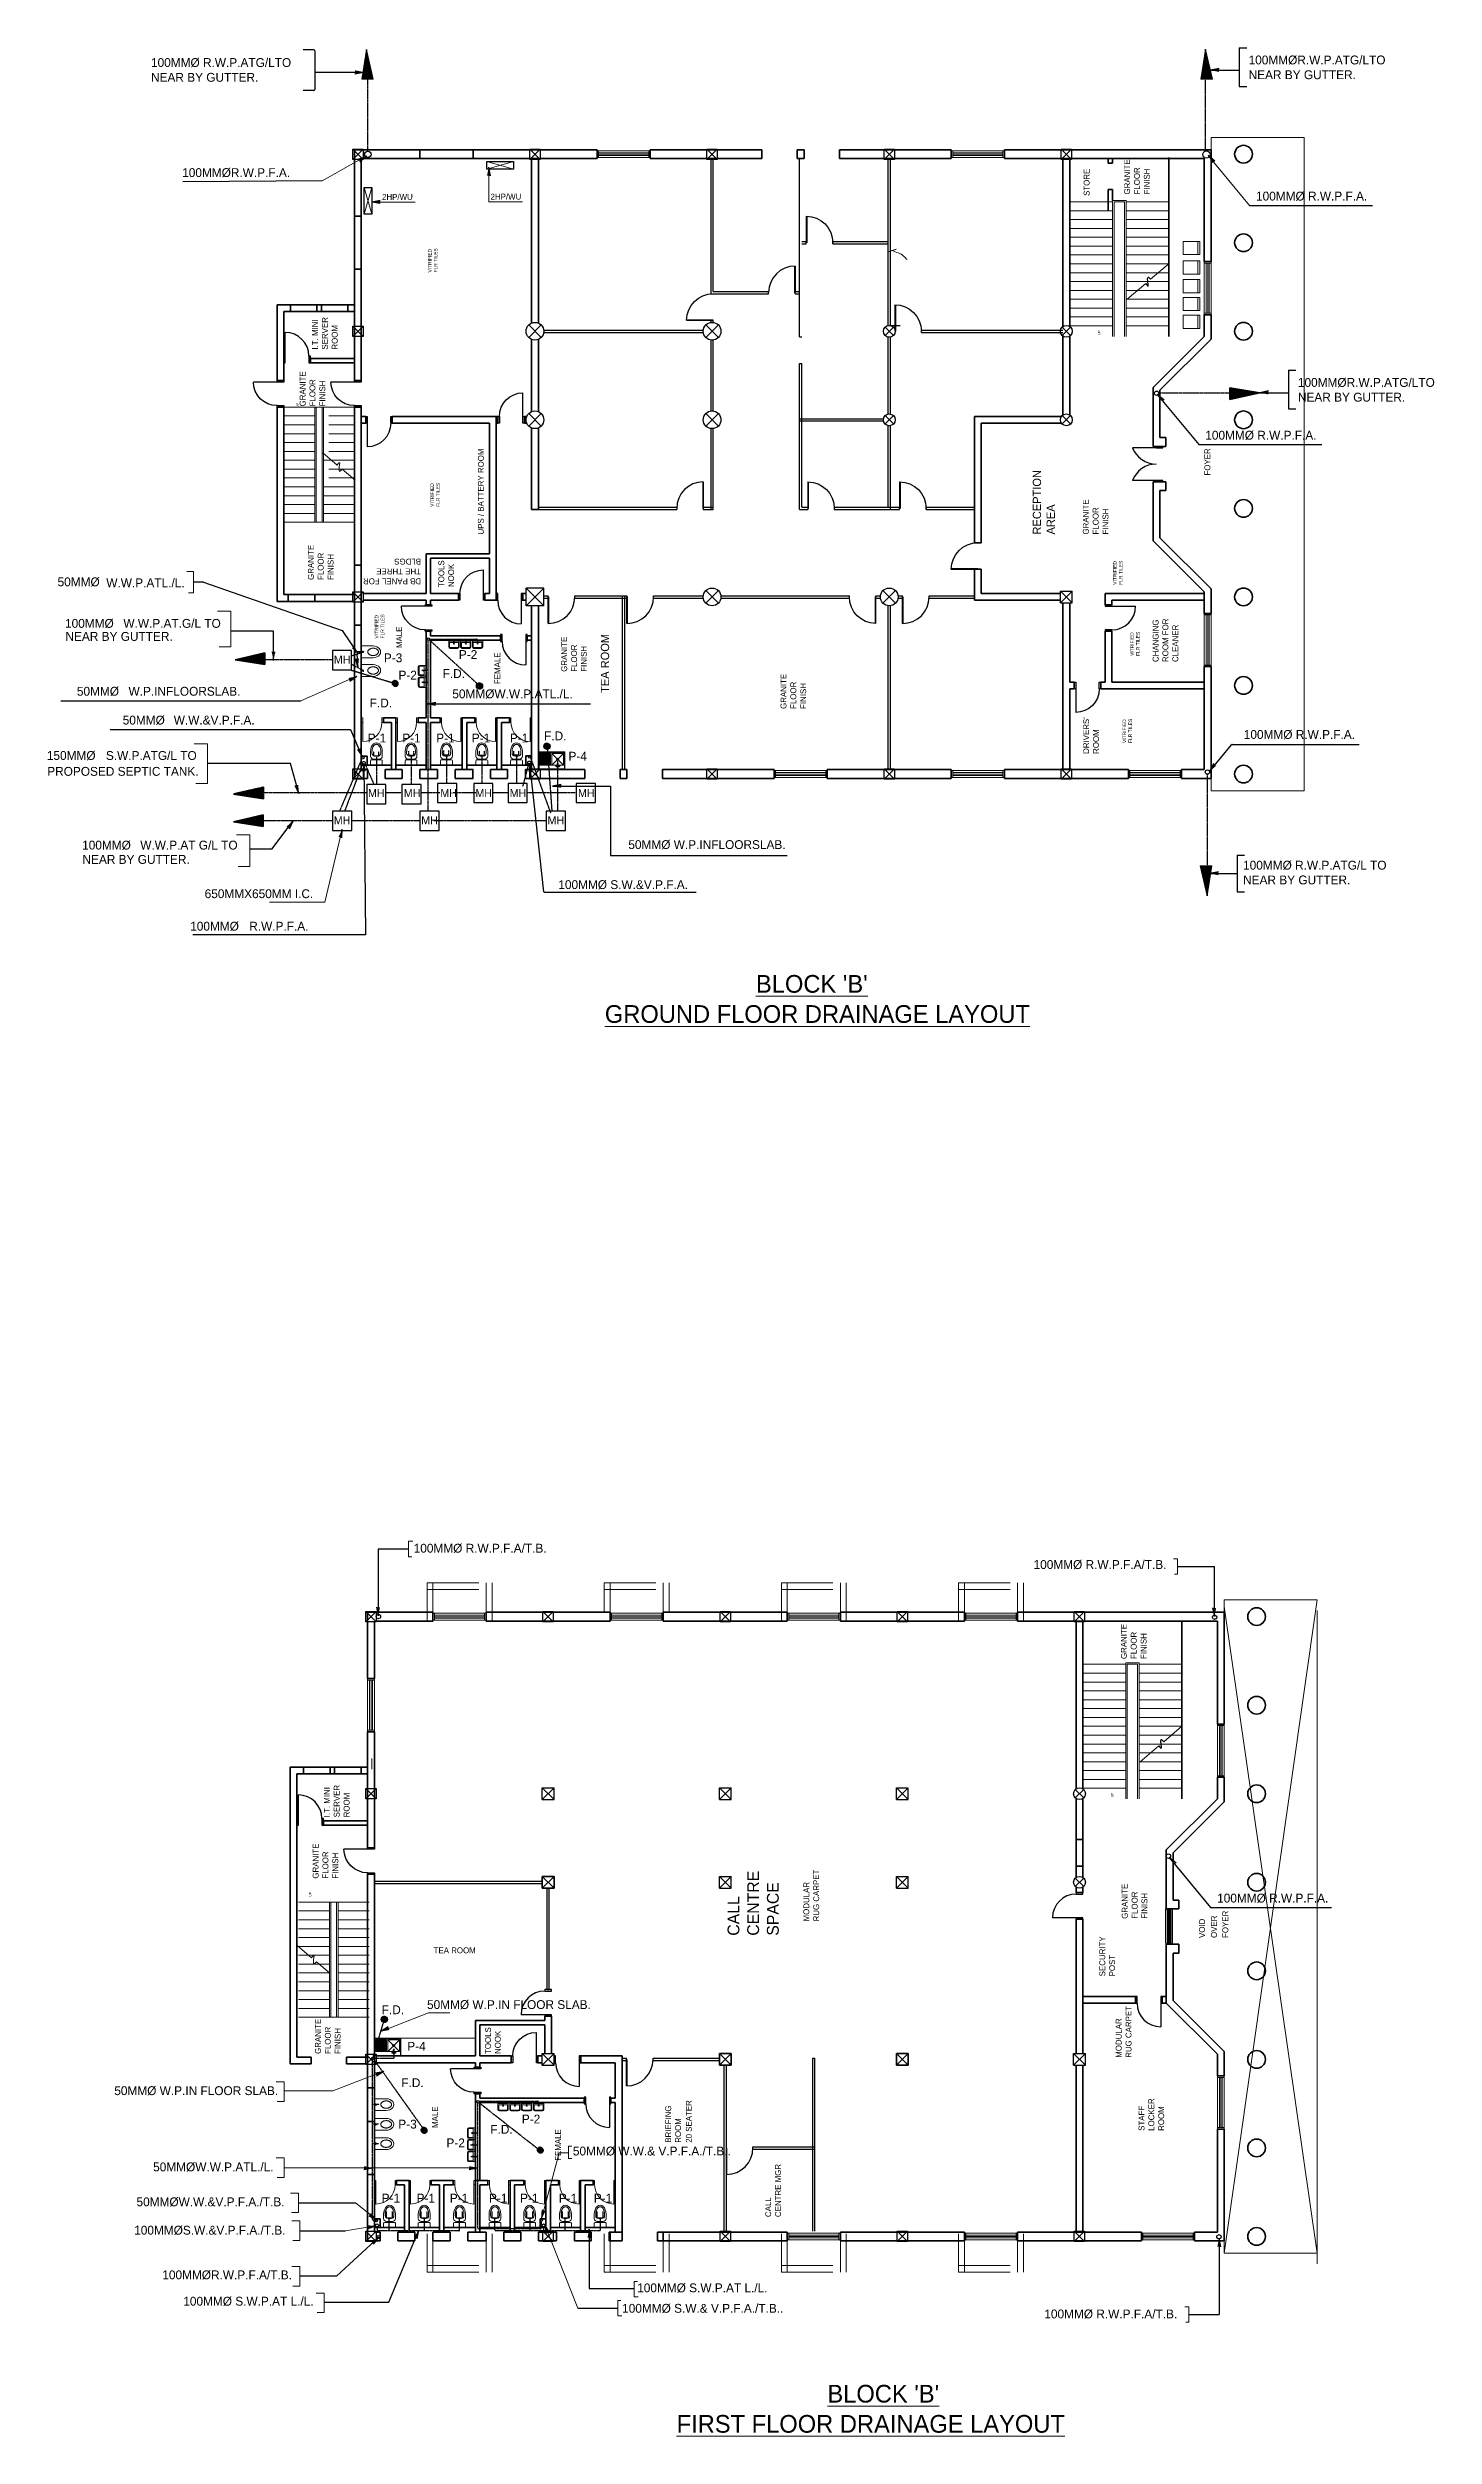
# Model space of a CAD drawing. Header units: millimetres. Extents: x -162225 to 333452, y -329082 to -56676.
# Drawn here: x 17758 to 64723, y -137599 to -56676 of the extents above; entities that cross this region are included whole.
import ezdxf

# ---------------------------------------------------------------- set-up
doc = ezdxf.new("R2010")
doc.units = ezdxf.units.MM
doc.header["$LTSCALE"] = 7
doc.header["$MEASUREMENT"] = 0
for name, pattern in [('DASHED', [0.75, 0.5, -0.25]), ('DASHED2', [0.375, 0.25, -0.125]), ('HIDDEN', [0.375, 0.25, -0.125])]:
    doc.linetypes.add(name, pattern=pattern)
doc.layers.get('0').update_dxf_attribs({"lineweight": 5})
for name, color, linetype, lineweight in [('Aircons', 6, 'Continuous', 40), ('Dim', 1, 'Continuous', 13), ('Fixtures', 7, 'Continuous', 5), ('gridlines', 8, 'DASHED2', 5), ('Handrails', 8, 'Continuous', 5), ('LAYER1', 8, 'Continuous', 5), ('Layer2', 8, 'Continuous', 25), ('Layer3', 7, 'DASHED', 5), ('Layer4', 8, 'Continuous', 5), ('Layer5', 8, 'Continuous', 25), ("Supervisor's seat", 8, 'Continuous', 25), ('text', 8, 'Continuous', 5), ('TEXT3', 8, 'Continuous', 5), ('WALLS', 8, 'Continuous', 35), ('WIN-DOOR', 8, 'Continuous', 13), ('win_doors', 8, 'Continuous', 13), ('WINDOWS_DOORS', 8, 'Continuous', 5)]:
    doc.layers.add(name, color=color, linetype=linetype, lineweight=lineweight)
for name, color, linetype in [('DOOR-WINDOW', 8, 'Continuous'), ('DOORS', 8, 'Continuous'), ('DRAINAGE', 6, 'Continuous')]:
    doc.layers.add(name, color=color, linetype=linetype)
doc.layers.get('Dim').off()
doc.layers.get('DOOR-WINDOW').off()
doc.styles.add('LUCY', font='LSANSI.TTF')
doc.styles.add('STYLUS', font='stylu.ttf')
doc.dimstyles.new('DIM100S', dxfattribs={"dimscale": 0, "dimtxt": 200, "dimasz": 200, "dimexe": 100, "dimexo": 200, "dimgap": 100, "dimtad": 1, "dimdec": 0, "dimdsep": 46, "dimlunit": 6, "dimtxsty": 'STYLUS', "dimblk1": 'ARCHTICK', "dimblk2": 'ARCHTICK', "dimsah": 1, "dimcen": 100, "dimclrd": 256, "dimclre": 256, "dimclrt": 10, "dimadec": 0, "dimazin": 0, "dimtfac": 1, "dimtdec": 0, "dimtmove": 2, "dimatfit": 3, "dimldrblk": 'ARCHTICK', "dimfxl": 1, "dimtolj": 1, "dimtzin": 0, "dimarcsym": 0})

msp = doc.modelspace()

# ---------------------------------------------------------------- texts
at = {"layer": 'DOORS', "color": 1, "attachment_point": 1, "style": 'LUCY'}
for s, insert, char_height, width in [('MH', (27448, -77268), 270, 13948.2), ('P-3', (29143, -77196), 300, 15498), ('P-2', (31683, -77084), 300, 15498), ('P-2', (29637, -77781), 300, 15498), ('F.D.', (31132, -77728), 300, 15498), ('F.D.', (28663, -78725), 300, 15498), ('P-1', (28596, -79913), 300, 15498), ('P-1', (30916, -79913), 300, 15498), ('P-1', (32120, -79913), 300, 15498), ('P-1', (33411, -79913), 300, 15498), ('F.D.', (34570, -79841), 300, 15498), ('P-4', (35396, -80530), 300, 15498), ('MH', (28605, -81795), 270, 13948.2), ('MH', (29818, -81795), 270, 13948.2), ('MH', (31057, -81795), 270, 13948.2), ('MH', (32244, -81795), 270, 13948.2), ('MH', (33405, -81795), 270, 13948.2), ('MH', (35718, -81795), 270, 13948.2), ('MH', (27446, -82715), 270, 13948.2), ('MH', (30408, -82715), 270, 13948.2), ('MH', (34687, -82715), 270, 13948.2), ('100MM%%c R.W.P.F.A/T.B.', (30153, -107363), 300, 15498), ('100MM%%c R.W.P.F.A/T.B.', (51152, -107915), 300, 15498), ('F.D.', (29069, -123000), 300, 15498), ('50MM%%c W.P.IN FLOOR SLAB.', (30605, -122825), 300, 15498), ('P-4', (29935, -124237), 300, 15498), ('50MM%%c W.P.IN FLOOR SLAB.', (20011, -125741), 300, 15498), ('F.D.', (29734, -125471), 300, 15498), ('P-3', (29632, -126875), 300, 15498), ('P-2', (33817, -126702), 300, 15498), ('P-2', (31262, -127509), 300, 15498), ('F.D.', (32747, -127052), 300, 15498), ('50MM%%c W.W.& V.P.F.A./T.B..', (35546, -127786), 300, 15498), ('50MM%%cW.W.P.ATL./L.', (21327, -128324), 300, 15498), ('P-1', (29069, -129382), 300, 15498), ('P-1', (30252, -129382), 300, 15498), ('P-1', (31377, -129382), 300, 15498), ('P-1', (32704, -129382), 300, 15498), ('P-1', (33757, -129382), 300, 15498), ('P-1', (35070, -129382), 300, 15498), ('P-1', (36253, -129382), 300, 15498), ('50MM%%cW.W.&V.P.F.A./T.B.', (20764, -129508), 300, 15498), ('100MM%%cS.W.&V.P.F.A./T.B.', (20685, -130468), 300, 15498), ('100MM%%cR.W.P.F.A/T.B.', (21638, -131981), 300, 15498), ('100MM%%c S.W.P.AT L./L.', (37724, -132422), 300, 15498), ('100MM%%c S.W.P.AT L./L.', (22348, -132875), 300, 15498), ('100MM%%c S.W.& V.P.F.A./T.B..', (37214, -133115), 300, 15498), ('100MM%%c R.W.P.F.A/T.B.', (51516, -133306), 300, 15498)]:
    msp.add_mtext(s, dxfattribs=dict(at, insert=insert, char_height=char_height, width=width))
at = {"layer": 'text', "lineweight": 25, "style": 'STYLUS'}
msp.add_text('STORE ', height=200, rotation=90, dxfattribs=at).set_placement((53047, -61695))
at = {"layer": 'text', "lineweight": 25, "attachment_point": 7, "style": 'STYLUS'}
for s, insert, char_height, width, rotation in [('GRANITE FLOOR FINISH', (55090, -61647), 200, 1801, 90), ('VITRIFIED FLR TILES', (30960, -64291), 120, 1080.6, 90), ('I.T. MINI SERVER ROOM', (27581, -66903), 200, 1998, 90), ('GRANITE FLOOR FINISH', (27160, -68827), 200, 1801, 90), ('UPS / BATTERY ROOM', (32531, -73168), 200, 3335, 90), ('RECEPTION AREA', (51872, -73167), 280, 2521.4, 90), ('VITRIFIED FLR TILES', (31038, -72231), 120, 1080.6, 90), ('GRANITE FLOOR FINISH', (53690, -73167), 200, 1801, 90), ('GRANITE FLOOR FINISH', (27440, -74707), 200, 1801, 90), ('DB PANEL FOR \\PTHE THREE \\PBLDGS', (30400, -73983), 200, 2500, 180), ('TOOLS NOOK', (31524, -74949), 200, 981.85, 90), ('VITRIFIED FLR TILES', (54168, -74871), 120, 1080.6, 90), ('VITRIFIED FLR TILES', (29158, -76691), 120, 1080.6, 90), ('CHANGING ROOM FOR CLEANER', (56054, -77487), 200, 1801, 90), ('MALE', (29762, -77015), 200, 1801, 90), ('GRANITE FLOOR FINISH', (36021, -77818), 200, 1801, 90), ('TEA ROOM', (36777, -78533), 280, 2521.4, 90), ('VITRIFIED FLR TILES', (54748, -77281), 120, 1080.6, 90), ('FEMALE', (33085, -78234), 200, 1801, 90), ('GRANITE FLOOR FINISH', (43450, -79077), 200, 1801, 90), ("DRIVERS' ROOM", (53368, -80600), 200, 1801, 90), ('VITRIFIED FLR TILES', (54488, -80231), 120, 1080.6, 90), ('GRANITE FLOOR FINISH', (54980, -111267), 200, 1801, 90), ('I.T. MINI SERVER ROOM', (27982, -116631), 200, 1998, 90), ('GRANITE FLOOR FINISH', (27600, -118707), 200, 1801, 90), ('CALL CENTRE SPACE', (42525, -120641), 400, 3602, 90), ('MODULAR RUG CARPET', (43890, -120157), 200, 1801, 90), ('GRANITE FLOOR FINISH', (55010, -120067), 200, 1801, 90), ('SECURITY POST', (53914, -122017), 200, 1801, 90), ('GRANITE FLOOR FINISH', (27680, -124647), 200, 1801, 90), ('TOOLS NOOK', (33105, -124648), 200, 981.85, 90), ('MODULAR RUG CARPET', (54470, -124777), 200, 1801, 90), ('STAFF LOCKER ROOM', (55577, -127252), 200, 1801, 90), ('MALE', (30975, -127155), 200, 1801, 90), ('BRIEFING ROOM', (39211, -127656), 200, 1801, 90), ('FEMALE', (35145, -128267), 200, 1801, 90)]:
    msp.add_mtext(s, dxfattribs=dict(at, insert=insert, char_height=char_height, width=width, rotation=rotation))
at = {"layer": 'text', "lineweight": 25, "rotation": 90}
for s, insert, char_height, width, attachment_point in [('{\\fStylus BT|b0|i0|c0|p34;UP}', (53331, -66404), 80, 68, 1), ('{\\fStylus BT|b0|i0|c0|p34;UP}', (26254, -68860), 80, 68, 7), ('{\\fStylus BT|b0|i0|c0|p34;FOYER }', (57142, -71168), 200, 1522.63, 7), ('{\\fStylus BT|b0|i0|c0|p34;UP}', (53776, -115953), 80, 68, 1), ('{\\fStylus BT|b0|i0|c0|p34;VOID}', (56961, -120717), 200, 1523, 7), ('{\\fStylus BT|b0|i0|c0|p34;OVER }', (57366, -120717), 200, 1523, 7), ('{\\fStylus BT|b0|i0|c0|p34;FOYER }', (57749, -120717), 200, 1522.63, 7)]:
    msp.add_mtext(s, dxfattribs=dict(at, insert=insert, char_height=char_height, width=width, attachment_point=attachment_point))
at = {"layer": 'text', "lineweight": 25, "insert": (30829, -121239), "char_height": 200, "width": 1801, "attachment_point": 7, "style": 'STYLUS'}
msp.add_mtext('TEA ROOM', dxfattribs=at)
at = {"layer": 'TEXT3', "color": 1, "lineweight": 25, "style": 'STYLUS'}
for p in [(29082, -61829), (32758, -61820)]:
    msp.add_text('2HP/WU ', height=200, dxfattribs=at).set_placement(p)
at = {"layer": 'TEXT3', "color": 1, "style": 'LUCY'}
for s, height, p in [('50MM%%c', 300, (18090, -74922)), (' W.W.P.ATL./L.', 300, (19629, -74956)), ('100MM%%C', 300, (18343, -76328)), ('W.W.P.AT.G/L TO', 300, (20320, -76328)), ('NEAR BY GUTTER.', 300, (18357, -76770)), ('50MM%%C', 300, (18744, -78629)), ('W.P.INFLOORSLAB.', 300, (20494, -78629)), ('50MM%%c', 300, (20296, -79605)), ('W.W.&V.P.F.A.', 300, (22025, -79605)), ('150MM%%c', 300, (17727, -80805)), ('S.W.P.ATG/L TO', 300, (19727, -80805)), ('PROPOSED SEPTIC TANK.', 300, (17740, -81342)), ('100MM%%C', 300, (18922, -83841)), ('NEAR BY GUTTER.', 300, (18934, -84326)), ('W.W.P.AT G/L TO', 300, (20891, -83841)), ('650MMX650MM I.C.', 300, (23072, -85487)), ('100MM%%C', 300, (22582, -86588)), (' R.W.P.F.A.', 300, (24471, -86588)), ("%%UBLOCK 'B'", 600, (41748, -88692)), ('%%uGROUND FLOOR DRAINAGE LAYOUT', 600, (36628, -89713)), ("%%uBLOCK 'B'", 600, (44168, -136458)), ('%%UFIRST FLOOR DRAINAGE LAYOUT', 600, (39061, -137479))]:
    msp.add_text(s, height=height, dxfattribs=at).set_placement(p)
at = {"layer": 'TEXT3', "color": 1, "char_height": 300, "width": 15498, "attachment_point": 1, "style": 'LUCY'}
for s, insert in [('100MM%%c R.W.P.ATG/LTO\\PNEAR BY GUTTER.', (21255, -57028)), ('100MM%%cR.W.P.ATG/LTO\\PNEAR BY GUTTER.', (58436, -56940)), ('100MM%%cR.W.P.F.A.', (22311, -60756)), ('100MM%%c R.W.P.F.A.', (58687, -61552)), ('50MM%%cW.W.P.ATL./L.', (31462, -78417)), ('P-1', (29767, -79913)), ('100MM%%c R.W.P.F.A.', (58273, -79792)), ('50MM%%c W.P.INFLOORSLAB.', (37424, -83524)), ('100MM%%c S.W.&V.P.F.A.', (35053, -84880)), ('100MM%%c R.W.P.ATG/L TO\\PNEAR BY GUTTER.', (58249, -84221))]:
    msp.add_mtext(s, dxfattribs=dict(at, insert=insert))
at = {"layer": 'TEXT3', "color": 1, "lineweight": 25, "char_height": 300, "width": 15498, "attachment_point": 1, "style": 'LUCY'}
for s, insert in [('100MM%%cR.W.P.ATG/LTO\\PNEAR BY GUTTER.', (60106, -67865)), ('100MM%%c R.W.P.F.A.', (56968, -69654)), ('100MM%%c R.W.P.F.A.', (57370, -119217))]:
    msp.add_mtext(s, dxfattribs=dict(at, insert=insert))
at = {"layer": 'WALLS', "lineweight": 25, "char_height": 200, "width": 1801, "attachment_point": 7, "rotation": 90, "style": 'STYLUS'}
for s, insert in [('20 SEATER', (39577, -127656)), ('CALL CENTRE MGR', (42597, -130173))]:
    msp.add_mtext(s, dxfattribs=dict(at, insert=insert))

# ---------------------------------------------------------------- blocks, each defined once
blk = doc.blocks.new('600 SQ COLUMN')
at = {"layer": 'LAYER1'}
for p, q in [((303, 303), (-297, -297)), ((303, -297), (-297, 303))]:
    blk.add_line(p, q, dxfattribs=at)
at = {"layer": 'Layer2'}
for p, q in [((-297, -297), (-297, 303)), ((-297, 303), (303, 303)), ((303, -297), (303, 303)), ((-297, -297), (303, -297))]:
    blk.add_line(p, q, dxfattribs=at)
blk = doc.blocks.new('600 DIAM COLUMN')
at = {"layer": 'LAYER1'}
for p, q in [((86296, -121048), (85872, -121472)), ((86296, -121472), (85872, -121048))]:
    blk.add_line(p, q, dxfattribs=at)
at = {"layer": 'Layer2'}
blk.add_circle((86084, -121260), 300, dxfattribs=at)
blk = doc.blocks.new('W1800')
at = {"layer": 'WIN-DOOR'}
for points in [[(0, 0), (230, 0), (230, -50), (0, -50)], [(0, -1800), (230, -1800), (230, -1750), (0, -1750)]]:
    blk.add_lwpolyline(points, close=True, dxfattribs=at)
at = {"layer": 'WINDOWS_DOORS'}
for p, q in [((0, -1800), (0, 0)), ((0, 0), (230, 0)), ((230, 0), (230, -1800)), ((69, -1750), (69, -50)), ((114, -50), (114, -1750)), ((161, -1750), (161, -50)), ((230, -1800), (0, -1800))]:
    blk.add_line(p, q, dxfattribs=at)
blk = doc.blocks.new('d900l')
at = {"linetype": 'ByBlock'}
blk.add_line((50, 230), (50, 1030), dxfattribs=at)
for points in [[(0, 0), (50, 0), (50, 230), (0, 230)], [(850, 0), (900, 0), (900, 230), (850, 230)]]:
    blk.add_lwpolyline(points, close=True, dxfattribs=at)
blk.add_arc((50, 230), 800, 0, 90, dxfattribs=at)
blk = doc.blocks.new('1200 DOOR')
at = {"layer": 'Layer2'}
for p, q in [((50, 115), (50, 910)), ((1150, 115), (1150, 910))]:
    blk.add_line(p, q, dxfattribs=at)
for points in [[(0, -115), (50, -115), (50, 115), (0, 115)], [(1150, -115), (1200, -115), (1200, 115), (1150, 115)]]:
    blk.add_lwpolyline(points, close=True, dxfattribs=at)
for centre, start, end in [((-250, 115), 0, 69.33268), ((1450, 115), 110.66732, 180)]:
    blk.add_arc(centre, 850, start, end, dxfattribs=at)
blk = doc.blocks.new('STEP CUT')
at = {"layer": 'Handrails', "linetype": 'Continuous'}
for p, q in [((333, 571), (-86, 79)), ((-225, -85), (-599, -524))]:
    blk.add_line(p, q, dxfattribs=at)
for points, knots in [([(-224, 17), (-266, 20), (-337, 17), (-265, -49), (-225, -85)], [321.725709, 321.725709, 321.725709, 321.725709, 418.129398, 535.034836, 535.034836, 535.034836, 535.034836]), ([(-86, 79), (-42, 49), (80, -36), (-134, 10), (-224, 17)], [0, 0, 0, 0, 115.30598, 321.725709, 321.725709, 321.725709, 321.725709])]:
    blk.add_open_spline(points, degree=3, knots=knots, dxfattribs=at)
blk = doc.blocks.new('w1200')
for p, q in [((50, 230), (0, 230)), ((0, 165), (1200, 165)), ((0, 65), (1200, 65)), ((0, 0), (50, 0)), ((50, 230), (1200, 230)), ((50, 65), (50, 165)), ((50, 125), (1150, 125)), ((50, 105), (1150, 105)), ((50, 0), (1200, 0)), ((1200, 230), (1150, 230)), ((1150, 165), (1150, 65)), ((1150, 0), (1200, 0))]:
    blk.add_line(p, q)
blk = doc.blocks.new('STEP ARROW')
at = {"layer": 'text', "insert": (4454, 51), "char_height": 80, "width": 68, "attachment_point": 7}
blk.add_mtext('{\\fStylus BT|b0|i0|c0|p34;UP}', dxfattribs=at)
blk = doc.blocks.new('wc')
for p, q in [((0, 458), (0, 308)), ((0, 150), (0, 0)), ((0, 0), (400, 0)), ((25, 175), (375, 175)), ((50, 458), (50, 408)), ((100, 208), (300, 208)), ((150, 308), (250, 308)), ((190, 208), (190, 175)), ((210, 208), (210, 175)), ((350, 408), (350, 458)), ((400, 308), (400, 458)), ((400, 0), (400, 150))]:
    blk.add_line(p, q)
for centre, radius, start, end in [((100, 308), 100, 180, 270), ((25, 150), 25, 90, 180), ((150, 408), 100, 180, 270), ((250, 408), 100, 270, 0), ((300, 308), 100, 270, 0), ((300, 308), 100, 270, 0), ((375, 150), 25, 360, 90)]:
    blk.add_arc(centre, radius, start, end)
blk.add_ellipse((200, 458), major_axis=(0, 300), ratio=0.666667, start_param=4.712389, end_param=7.853982)
blk.add_open_spline([(350, 458), (350, 466), (350, 474), (348, 496), (347, 510), (342, 537), (339, 551), (332, 576), (327, 588), (318, 611), (312, 622), (301, 641), (294, 650), (283, 665), (277, 670), (266, 681), (261, 685), (250, 693), (244, 696), (233, 701), (228, 703), (217, 706), (212, 707), (201, 708), (196, 708), (185, 706), (180, 705), (169, 702), (163, 700), (152, 694), (147, 691), (136, 682), (130, 678), (119, 667), (114, 661), (104, 647), (99, 640), (89, 624), (85, 616), (77, 598), (73, 589), (66, 569), (63, 559), (58, 538), (56, 527), (53, 506), (52, 494), (50, 475), (50, 466), (50, 458)], degree=3, knots=[4.712389, 4.712389, 4.712389, 4.712389, 4.805294, 4.805294, 4.96378, 4.96378, 5.122267, 5.122267, 5.280753, 5.280753, 5.439239, 5.439239, 5.597725, 5.597725, 5.724795, 5.724795, 5.851866, 5.851866, 5.978936, 5.978936, 6.106006, 6.106006, 6.233076, 6.233076, 6.360146, 6.360146, 6.487216, 6.487216, 6.614287, 6.614287, 6.741357, 6.741357, 6.868427, 6.868427, 6.995497, 6.995497, 7.122567, 7.122567, 7.249638, 7.249638, 7.376708, 7.376708, 7.503778, 7.503778, 7.630848, 7.630848, 7.757918, 7.757918, 7.853982, 7.853982, 7.853982, 7.853982])
blk = doc.blocks.new('bidet')
for p, q in [((0, 400), (0, 0)), ((0, 0), (400, 0)), ((0, 0), (200, 0)), ((0, 0), (200, 0)), ((400, 0), (400, 400))]:
    blk.add_line(p, q)
for radius in [23.9, 18.9, 13.9]:
    blk.add_circle((200, 50), radius)
blk.add_ellipse((200, 400), major_axis=(0, 256), ratio=0.780874, start_param=4.712389, end_param=7.853982)
for points in [[(325, 400), (325, 406), (325, 413), (323, 429), (322, 439), (318, 459), (316, 469), (309, 487), (306, 496), (298, 512), (293, 520), (284, 534), (279, 540), (268, 551), (263, 556), (252, 564), (246, 568), (235, 574), (229, 576), (218, 579), (213, 580), (202, 581), (197, 581), (186, 580), (180, 579), (169, 576), (164, 573), (153, 567), (147, 564), (136, 555), (131, 550), (120, 538), (115, 532), (106, 518), (101, 510), (93, 494), (90, 485), (84, 466), (81, 457), (78, 437), (76, 427), (75, 411), (75, 406), (75, 400)], [(325, 400), (325, 394), (325, 387), (323, 371), (322, 361), (318, 341), (316, 331), (309, 313), (306, 304), (298, 288), (293, 280), (284, 266), (279, 260), (268, 249), (263, 244), (252, 236), (246, 232), (235, 226), (229, 224), (218, 221), (213, 220), (202, 219), (197, 219), (186, 220), (180, 221), (169, 224), (164, 227), (153, 233), (147, 236), (136, 245), (131, 250), (120, 262), (115, 268), (106, 282), (101, 290), (93, 306), (90, 315), (84, 334), (81, 343), (78, 363), (76, 373), (75, 389), (75, 394), (75, 400)]]:
    blk.add_open_spline(points, degree=3, knots=[4.712389, 4.712389, 4.712389, 4.712389, 4.809848, 4.809848, 4.965569, 4.965569, 5.121291, 5.121291, 5.277012, 5.277012, 5.432733, 5.432733, 5.588455, 5.588455, 5.744176, 5.744176, 5.899897, 5.899897, 6.055619, 6.055619, 6.21134, 6.21134, 6.367061, 6.367061, 6.522783, 6.522783, 6.678504, 6.678504, 6.834226, 6.834226, 6.989947, 6.989947, 7.145668, 7.145668, 7.30139, 7.30139, 7.457111, 7.457111, 7.612832, 7.612832, 7.768554, 7.768554, 7.853982, 7.853982, 7.853982, 7.853982])
blk = doc.blocks.new('d750l-150')
at = {"layer": 'WINDOWS_DOORS'}
blk.add_line((50, 150), (50, 800), dxfattribs=at)
for points in [[(50, 0), (0, 0), (0, 150), (50, 150)], [(750, 0), (700, 0), (700, 150), (750, 150)]]:
    blk.add_lwpolyline(points, close=True, dxfattribs=at)
blk.add_arc((50, 150), 650, 0, 90, dxfattribs=at)
blk = doc.blocks.new('sink900')
for p, q in [((0, 600), (0, 0)), ((900, 600), (0, 600)), ((0, 600), (50, 600)), ((0, 600), (100, 600)), ((0, 0), (900, 0)), ((20, 580), (20, 20)), ((880, 580), (20, 580)), ((20, 20), (880, 20)), ((450, 450), (50, 50)), ((50, 450), (450, 50)), ((50, 450), (50, 50)), ((450, 450), (50, 450)), ((50, 50), (450, 50)), ((168, 489), (325, 489)), ((230, 518), (230, 390)), ((230, 518), (260, 518)), ((260, 390), (230, 390)), ((260, 518), (260, 390)), ((450, 50), (450, 450)), ((450, 50), (450, 450)), ((450, 450), (850, 450)), ((490, 50), (490, 450)), ((490, 425), (850, 425)), ((490, 400), (850, 400)), ((490, 375), (850, 375)), ((490, 350), (850, 350)), ((490, 325), (850, 325)), ((490, 300), (850, 300)), ((490, 275), (850, 275)), ((850, 250), (490, 250)), ((850, 225), (490, 225)), ((850, 225), (490, 225)), ((850, 200), (490, 200)), ((850, 175), (490, 175)), ((850, 150), (490, 150)), ((850, 125), (490, 125)), ((850, 100), (490, 100)), ((850, 75), (490, 75)), ((850, 50), (490, 50)), ((850, 450), (850, 50)), ((880, 20), (880, 580)), ((900, 0), (900, 600))]:
    blk.add_line(p, q)
for centre, radius in [((197, 485), 20), ((250, 250), 40), ((250, 250), 30), ((288, 485), 20)]:
    blk.add_circle(centre, radius)
blk = doc.blocks.new('900 DOOR 2')
at = {"layer": 'Layer5'}
for p, q in [((900, 20), (0, 20)), ((900, 0), (0, 0))]:
    blk.add_line(p, q, dxfattribs=at)
blk.add_arc((0, 0), 900, 0, 90, dxfattribs=at)
blk = doc.blocks.new('BASIN350')
for p, q in [((0, 200), (0, 0)), ((0, 0), (350, 0)), ((25, 200), (25, 50)), ((25, 50), (325, 50)), ((300, 250), (50, 250)), ((300, 225), (50, 225)), ((325, 50), (325, 200)), ((350, 0), (350, 200))]:
    blk.add_line(p, q)
for radius in [17.4, 12.4]:
    blk.add_circle((175, 75), radius)
for centre, radius, start, end in [((50, 200), 50, 90, 180), ((50, 200), 25, 90, 180), ((300, 200), 50, 0, 90), ((300, 200), 25, 360, 90)]:
    blk.add_arc(centre, radius, start, end)
blk = doc.blocks.new('chair600')
for p, q in [((0, 750), (0, 650)), ((0, 650), (600, 650))]:
    blk.add_line(p, q)
blk.add_lwpolyline([(0, 0), (600, 0), (600, 750), (0, 750)], close=True)
blk = doc.blocks.new('_ArchTick')
at = {"color": 0, "const_width": 0.15}
blk.add_lwpolyline([(-0.5, -0.5), (0.5, 0.5)], dxfattribs=at)

# ---------------------------------------------------------------- hatches: boundary and pattern name
at = {"layer": 'Fixtures'}
h = msp.add_hatch(dxfattribs=at)
h.set_pattern_fill('ANSI31', color=256, scale=36, style=0)
h.set_pattern_definition([(45, (-12097.081, 18224.9643), (-3.18198052, 3.18198052), [])])
h.paths.add_polyline_path([(29632, -78213, 1), (29419, -78213, 1)])
h = msp.add_hatch(dxfattribs=at)
h.set_pattern_fill('ANSI31', color=256, scale=36, style=0)
h.set_pattern_definition([(45, (1097.477, -794.5024), (-3.18198052, 3.18198052), [])])
h.paths.add_polyline_path([(32490, -78299, 1), (32277, -78299, 1)])
h = msp.add_hatch(dxfattribs=at)
h.set_pattern_fill('ANSI31', color=256, scale=36, style=0)
h.set_pattern_definition([(45, (-6954.68, 16097.1776), (-3.18198052, 3.18198052), [])])
h.paths.add_polyline_path([(34774, -80341, 1), (34562, -80341, 1)])
h = msp.add_hatch(dxfattribs=at)
h.set_pattern_fill('ANSI31', color=256, scale=36, style=0)
h.set_pattern_definition([(45, (-2126.2427, -45971.2037), (-3.18198052, 3.18198052), [])])
h.paths.add_polyline_path([(29266, -123475, 1), (29053, -123475, 1)])
h = msp.add_hatch(dxfattribs=at)
h.set_pattern_fill('ANSI31', color=256, scale=36, style=0)
h.set_pattern_definition([(45, (-780.5463, -49730.9195), (-3.18198052, 3.18198052), [])])
h.paths.add_polyline_path([(30612, -127235, 1), (30399, -127235, 1)])
h = msp.add_hatch(dxfattribs=at)
h.set_pattern_fill('ANSI31', color=256, scale=36, style=0)
h.set_pattern_definition([(45, (3154.2024, -50400.601), (-3.18198052, 3.18198052), [])])
h.paths.add_polyline_path([(34547, -127905, 1), (34334, -127905, 1)])

# ---------------------------------------------------------------- linework, layer by layer
msp.add_line((31063, -80982), (31463, -80982))
at = {"layer": 'Aircons', "color": 5, "lineweight": 25}
for points in [[(32633, -60784), (32633, -60534), (33533, -60534), (33533, -60784)], [(28480, -61412), (28730, -61412), (28730, -62312), (28480, -62312)]]:
    msp.add_lwpolyline(points, close=True, dxfattribs=at)
at = {"layer": 'Aircons', "lineweight": 25}
msp.add_circle((28602, -60285), 108, dxfattribs=at)
at = {"layer": 'DRAINAGE', "color": 6, "lineweight": 25}
for p, q in [((28552, -56737), (28392, -57745)), ((28782, -57745), (28552, -56737)), ((56978, -56737), (56818, -57745)), ((57208, -57745), (56978, -56737)), ((28782, -57745), (28392, -57745)), ((57208, -57745), (56818, -57745)), ((57804, -68591), (57804, -68201)), ((58812, -68362), (57804, -68201)), ((57804, -68591), (58812, -68362)), ((25114, -77179), (24107, -77409)), ((24107, -77409), (25114, -77569)), ((25114, -77179), (25114, -77569)), ((24052, -81960), (25060, -82120)), ((25059, -82669), (24052, -82899)), ((24052, -82899), (25059, -83059)), ((25059, -82669), (25059, -83059)), ((56800, -84397), (57190, -84397)), ((56800, -84397), (57029, -85404)), ((57029, -85404), (57190, -84397))]:
    msp.add_line(p, q, dxfattribs=at)
at = {"layer": 'DRAINAGE', "color": 6, "linetype": 'HIDDEN', "lineweight": 25}
for p, q in [((56978, -60159), (56978, -56718)), ((28601, -60177), (28601, -57684)), ((55390, -68362), (58831, -68362)), ((30648, -82542), (30648, -76748)), ((30676, -76731), (32397, -78303)), ((30685, -76712), (32284, -76712)), ((31513, -76712), (31513, -76891)), ((31917, -76712), (31917, -76891)), ((32314, -76742), (32314, -76891)), ((27398, -77409), (24107, -77409)), ((28026, -77545), (28469, -77801)), ((28031, -77280), (28481, -77133)), ((27990, -77748), (29543, -78219)), ((30648, -77779), (30427, -77779)), ((30648, -78176), (30431, -78176)), ((28403, -80748), (27638, -82542)), ((34844, -82542), (34695, -80453)), ((35028, -80844), (35028, -82542)), ((28425, -80929), (27810, -82542)), ((57029, -81289), (57029, -85404)), ((27404, -82864), (25059, -82864)), ((30385, -82864), (28054, -82864)), ((34645, -82864), (30835, -82864)), ((28775, -124774), (29131, -123578)), ((29477, -124476), (29477, -124789)), ((28796, -124824), (30518, -127242)), ((28801, -124786), (29477, -124786)), ((32361, -126293), (34441, -127924))]:
    msp.add_line(p, q, dxfattribs=at)
at = {"layer": 'DRAINAGE', "color": 3, "linetype": 'HIDDEN', "lineweight": 25}
for p, q in [((28803, -80661), (28803, -80523)), ((28803, -80661), (28972, -80661)), ((28888, -80661), (28888, -81639)), ((28972, -80661), (28972, -80517)), ((29984, -80648), (29984, -80510)), ((29984, -80648), (30154, -80648)), ((30070, -80648), (30070, -81639)), ((30154, -80648), (30154, -80504)), ((31177, -80628), (31177, -80489)), ((31177, -80628), (31347, -80628)), ((31263, -80628), (31263, -81599)), ((31347, -80628), (31347, -80483)), ((32380, -80638), (32380, -80500)), ((32380, -80638), (32550, -80638)), ((32466, -80638), (32466, -81599)), ((32550, -80638), (32550, -80494)), ((33547, -80636), (33547, -80498)), ((33547, -80636), (33717, -80636)), ((33633, -80636), (33633, -81599)), ((33717, -80636), (33717, -80492)), ((25060, -81730), (24052, -81960)), ((25060, -81730), (25060, -82120)), ((28504, -80940), (28806, -81639)), ((28561, -81925), (25060, -81925)), ((29752, -81925), (29211, -81925)), ((31041, -81925), (30402, -81925)), ((32263, -81925), (31491, -81925)), ((33348, -81925), (32835, -81925)), ((35628, -81925), (33998, -81925)), ((29229, -130196), (29229, -129982)), ((29229, -130196), (29432, -130196)), ((29326, -130637), (29326, -130196)), ((29432, -130196), (29432, -129982)), ((30404, -130196), (30404, -129982)), ((30404, -130196), (30608, -130196)), ((30523, -130637), (30523, -130196)), ((30608, -130196), (30608, -129982)), ((31605, -130196), (31605, -129982)), ((31605, -130196), (31809, -130196)), ((31707, -130607), (31707, -130196)), ((31809, -130196), (31809, -129982)), ((32812, -130196), (32812, -129982)), ((32812, -130196), (33016, -130196)), ((32904, -130607), (32904, -130196)), ((33016, -130196), (33016, -129982)), ((33986, -130196), (33986, -129982)), ((33986, -130196), (34189, -130196)), ((34100, -130637), (34100, -130196)), ((34189, -130196), (34189, -129982)), ((35193, -130196), (35193, -129982)), ((35193, -130196), (35396, -130196)), ((35285, -130637), (35285, -130196)), ((35396, -130196), (35396, -129982)), ((36366, -130201), (36366, -129987)), ((36367, -130201), (36570, -130201)), ((36481, -130607), (36481, -130201)), ((36570, -130201), (36570, -129987))]:
    msp.add_line(p, q, dxfattribs=at)
at = {"layer": 'DRAINAGE', "color": 3, "linetype": 'HIDDEN'}
for p, q in [((31113, -80524), (31113, -80574)), ((31413, -80574), (31413, -80524)), ((34052, -80919), (33840, -81709)), ((28915, -130500), (28915, -130607)), ((31677, -130637), (28945, -130637)), ((36451, -130637), (32934, -130637)), ((34555, -130504), (34555, -130637))]:
    msp.add_line(p, q, dxfattribs=at)
at = {"layer": 'DRAINAGE', "color": 6, "linetype": 'HIDDEN'}
for p, q in [((34105, -80721), (34793, -82613)), ((28762, -130261), (28762, -124839)), ((28762, -127016), (28970, -127016)), ((28771, -126350), (28979, -126350)), ((32322, -130540), (32322, -126301)), ((32369, -126246), (34350, -126246)), ((33176, -126252), (33176, -126432)), ((33577, -126251), (33577, -126431)), ((33979, -126249), (33979, -126430)), ((34380, -126276), (34380, -126423)), ((28765, -127682), (28973, -127682)), ((32083, -127724), (32319, -127724)), ((32097, -127321), (32322, -127321)), ((32090, -128124), (32326, -128124)), ((28792, -130291), (28879, -130291)), ((34454, -130570), (32352, -130570)), ((34484, -130540), (34484, -130307))]:
    msp.add_line(p, q, dxfattribs=at)
at = {"layer": 'DRAINAGE', "color": 6}
msp.add_lwpolyline([(27398, -77748), (28048, -77748), (28048, -77098), (27398, -77098)], close=True, dxfattribs=at)
at = {"layer": 'DRAINAGE', "color": 3}
for points in [[(28561, -82289), (29211, -82289), (29211, -81639), (28561, -81639)], [(29752, -82289), (30402, -82289), (30402, -81639), (29752, -81639)], [(30964, -82249), (31614, -82249), (31614, -81599), (30964, -81599)], [(32185, -82249), (32835, -82249), (32835, -81599), (32185, -81599)], [(33348, -82249), (33998, -82249), (33998, -81599), (33348, -81599)], [(35662, -82249), (36312, -82249), (36312, -81599), (35662, -81599)], [(27404, -83192), (28054, -83192), (28054, -82542), (27404, -82542)], [(30366, -83192), (31016, -83192), (31016, -82542), (30366, -82542)], [(34645, -83192), (35295, -83192), (35295, -82542), (34645, -82542)]]:
    msp.add_lwpolyline(points, close=True, dxfattribs=at)
at = {"layer": 'DRAINAGE', "color": 6}
for centre, radius in [((28435, -80728), 37.5), ((34076, -80706), 37.5), ((28892, -130294), 37.5), ((34483, -130276), 37.5), ((28958, -130847), 50)]:
    msp.add_circle(centre, radius, dxfattribs=at)
at = {"layer": 'DRAINAGE', "color": 3, "linetype": 'HIDDEN'}
for centre in [(28463, -80909), (34070, -80894), (28908, -130458), (34557, -130458)]:
    msp.add_circle(centre, 50, dxfattribs=at)
at = {"layer": 'DRAINAGE', "color": 6, "linetype": 'HIDDEN', "lineweight": 25}
for centre, radius in [((28959, -109828), 72.8), ((57283, -109850), 72.8), ((28765, -124800), 39), ((57429, -130842), 72.8)]:
    msp.add_circle(centre, radius, dxfattribs=at)
msp.add_arc((32284, -76742), 30, 360, 90, dxfattribs=at)
at = {"layer": 'DRAINAGE', "color": 6, "linetype": 'HIDDEN'}
for centre, start, end in [((34350, -126276), 360, 90), ((28792, -130261), 180, 270), ((32352, -130540), 180, 270), ((34454, -130540), 270, 0)]:
    msp.add_arc(centre, 30, start, end, dxfattribs=at)
at = {"layer": 'DRAINAGE', "color": 3, "linetype": 'HIDDEN'}
for centre, start, end in [((28945, -130607), 180, 270), ((32934, -130607), 180, 270), ((36451, -130607), 270, 0)]:
    msp.add_arc(centre, 30, start, end, dxfattribs=at)
at = {"layer": 'DRAINAGE', "color": 3, "linetype": 'HIDDEN', "lineweight": 25}
msp.add_arc((31677, -130607), 30, 270, 360, dxfattribs=at)
at = {"layer": 'DRAINAGE', "color": 3, "linetype": 'HIDDEN'}
msp.add_solid([(24052, -81960), (25060, -81730), (25060, -82120)], dxfattribs=at)
at = {"layer": 'Fixtures'}
for p, q in [((31063, -80524), (31063, -80674)), ((31063, -80832), (31063, -80982)), ((31088, -80807), (31438, -80807)), ((31163, -80774), (31363, -80774)), ((31213, -80674), (31313, -80674)), ((31253, -80774), (31253, -80807)), ((31273, -80774), (31273, -80807)), ((31463, -80674), (31463, -80524)), ((31463, -80982), (31463, -80832)), ((32242, -124116), (28822, -124116)), ((33880, -130073), (33880, -130223)), ((33930, -130073), (33930, -130123)), ((34030, -130223), (34130, -130223)), ((34230, -130123), (34230, -130073)), ((34280, -130223), (34280, -130073)), ((36270, -130073), (36270, -130223)), ((36320, -130073), (36320, -130123)), ((36420, -130223), (36520, -130223)), ((36620, -130123), (36620, -130073)), ((36670, -130223), (36670, -130073)), ((33880, -130381), (33880, -130531)), ((33880, -130531), (34280, -130531)), ((33905, -130356), (34255, -130356)), ((33980, -130323), (34180, -130323)), ((34070, -130323), (34070, -130356)), ((34090, -130323), (34090, -130356)), ((34280, -130531), (34280, -130381)), ((36270, -130381), (36270, -130531)), ((36270, -130531), (36670, -130531)), ((36295, -130356), (36645, -130356)), ((36370, -130323), (36570, -130323)), ((36460, -130323), (36460, -130356)), ((36480, -130323), (36480, -130356)), ((36670, -130531), (36670, -130381))]:
    msp.add_line(p, q, dxfattribs=at)
at = {"layer": 'Fixtures', "lineweight": 25}
for centre, radius in [((32383, -78299), 106), ((32399, -78328), 46.8), ((34668, -80341), 106), ((29160, -123475), 106), ((29175, -123505), 46.8)]:
    msp.add_circle(centre, radius, dxfattribs=at)
at = {"layer": 'Fixtures'}
for centre, radius, start, end in [((31163, -80674), 100, 180, 270), ((31088, -80832), 25, 90, 180), ((31213, -80574), 100, 180, 270), ((31313, -80574), 100, 270, 0), ((31363, -80674), 100, 270, 0), ((31363, -80674), 100, 270, 0), ((31438, -80832), 25, 0, 90), ((33980, -130223), 100, 180, 270), ((34030, -130123), 100, 180, 270), ((34130, -130123), 100, 270, 0), ((34180, -130223), 100, 270, 0), ((34180, -130223), 100, 270, 0), ((36370, -130223), 100, 180, 270), ((36420, -130123), 100, 180, 270), ((36520, -130123), 100, 270, 0), ((36570, -130223), 100, 270, 0), ((36570, -130223), 100, 270, 0), ((33905, -130381), 25, 90, 180), ((34255, -130381), 25, 0, 90), ((36295, -130381), 25, 90, 180), ((36645, -130381), 25, 0, 90)]:
    msp.add_arc(centre, radius, start, end, dxfattribs=at)
for centre in [(31263, -80524), (34080, -130073), (36470, -130073)]:
    msp.add_ellipse(centre, major_axis=(0, 300), ratio=0.666667, start_param=4.712389, end_param=7.853982, dxfattribs=at)
for points in [[(31413, -80524), (31413, -80516), (31412, -80508), (31411, -80485), (31409, -80472), (31405, -80444), (31402, -80431), (31394, -80406), (31390, -80394), (31380, -80371), (31375, -80360), (31363, -80341), (31357, -80332), (31345, -80317), (31340, -80311), (31329, -80301), (31323, -80297), (31312, -80289), (31307, -80286), (31296, -80281), (31290, -80279), (31280, -80276), (31274, -80275), (31264, -80274), (31258, -80274), (31248, -80275), (31242, -80277), (31231, -80280), (31226, -80282), (31215, -80288), (31209, -80291), (31198, -80299), (31193, -80304), (31182, -80315), (31177, -80321), (31166, -80334), (31161, -80342), (31152, -80357), (31148, -80366), (31139, -80384), (31136, -80393), (31129, -80413), (31126, -80423), (31121, -80444), (31119, -80454), (31115, -80476), (31114, -80487), (31113, -80507), (31113, -80516), (31113, -80524)], [(34230, -130073), (34230, -130065), (34230, -130056), (34228, -130034), (34227, -130020), (34222, -129993), (34219, -129980), (34212, -129955), (34207, -129942), (34198, -129920), (34192, -129909), (34180, -129889), (34174, -129880), (34162, -129866), (34157, -129860), (34146, -129850), (34141, -129845), (34130, -129838), (34124, -129835), (34113, -129829), (34108, -129827), (34097, -129824), (34091, -129824), (34081, -129823), (34076, -129823), (34065, -129824), (34060, -129825), (34049, -129829), (34043, -129831), (34032, -129837), (34027, -129840), (34016, -129848), (34010, -129853), (33999, -129864), (33994, -129870), (33984, -129883), (33979, -129890), (33969, -129906), (33965, -129914), (33957, -129932), (33953, -129942), (33946, -129961), (33943, -129971), (33938, -129992), (33936, -130003), (33933, -130025), (33931, -130036), (33930, -130056), (33930, -130064), (33930, -130073)], [(36620, -130073), (36620, -130065), (36620, -130056), (36618, -130034), (36617, -130020), (36612, -129993), (36609, -129980), (36602, -129955), (36597, -129942), (36588, -129920), (36582, -129909), (36570, -129889), (36564, -129880), (36552, -129866), (36547, -129860), (36536, -129850), (36531, -129845), (36520, -129838), (36514, -129835), (36503, -129829), (36498, -129827), (36487, -129824), (36481, -129824), (36471, -129823), (36466, -129823), (36455, -129824), (36450, -129825), (36439, -129829), (36433, -129831), (36422, -129837), (36417, -129840), (36406, -129848), (36400, -129853), (36389, -129864), (36384, -129870), (36374, -129883), (36369, -129890), (36359, -129906), (36355, -129914), (36347, -129932), (36343, -129942), (36336, -129961), (36333, -129971), (36328, -129992), (36326, -130003), (36323, -130025), (36321, -130036), (36320, -130056), (36320, -130064), (36320, -130073)]]:
    msp.add_open_spline(points, degree=3, knots=[4.712389, 4.712389, 4.712389, 4.712389, 4.805294, 4.805294, 4.96378, 4.96378, 5.122267, 5.122267, 5.280753, 5.280753, 5.439239, 5.439239, 5.597725, 5.597725, 5.724795, 5.724795, 5.851866, 5.851866, 5.978936, 5.978936, 6.106006, 6.106006, 6.233076, 6.233076, 6.360146, 6.360146, 6.487216, 6.487216, 6.614287, 6.614287, 6.741357, 6.741357, 6.868427, 6.868427, 6.995497, 6.995497, 7.122567, 7.122567, 7.249638, 7.249638, 7.376708, 7.376708, 7.503778, 7.503778, 7.630848, 7.630848, 7.757918, 7.757918, 7.853982, 7.853982, 7.853982, 7.853982], dxfattribs=at)
at = {"layer": 'gridlines', "color": 206, "linetype": 'Continuous', "lineweight": 30, "ltscale": 3000}
for p, q in [((34563, -75244), (34713, -75244)), ((34713, -75319), (34713, -75244)), ((35613, -75319), (35613, -75244)), ((34563, -75319), (34713, -75319)), ((34670, -122466), (34746, -122466)), ((37212, -124791), (37362, -124791)), ((37212, -124793), (37362, -124793)), ((37212, -124868), (37362, -124868)), ((37362, -124868), (37362, -124793)), ((38262, -124868), (38262, -124793))]:
    msp.add_line(p, q, dxfattribs=at)
at = {"layer": 'Handrails', "linetype": 'Continuous'}
for p, q in [((53828, -66457), (53828, -61847)), ((53828, -61847), (54283, -61847)), ((53878, -66457), (53878, -61897)), ((53878, -61897), (54233, -61897)), ((54233, -66457), (54233, -61897)), ((54283, -63697), (54283, -61847)), ((54283, -66457), (54283, -63697))]:
    msp.add_line(p, q, dxfattribs=at)
at = {"layer": 'Handrails'}
for p, q in [((54323, -65197), (54953, -64660)), ((55117, -64521), (55733, -63997)), ((26803, -72752), (26803, -68852)), ((26853, -72752), (26853, -68852)), ((27048, -72752), (27048, -68852)), ((27098, -72752), (27098, -68852)), ((54272, -116005), (54272, -111396)), ((54272, -111396), (54727, -111396)), ((54322, -116005), (54322, -111446)), ((54322, -111446), (54677, -111446)), ((54677, -116005), (54677, -111446)), ((54727, -113246), (54727, -111396)), ((54727, -116005), (54727, -113246)), ((55562, -114069), (56177, -113546)), ((54767, -114746), (55398, -114209)), ((27298, -123403), (27298, -119503)), ((27348, -123403), (27348, -119503)), ((27543, -123403), (27543, -119503)), ((27593, -123403), (27593, -119503))]:
    msp.add_line(p, q, dxfattribs=at)
at = {"layer": 'Handrails', "lineweight": 25}
for points in [[(54953, -64660), (55028, -64748), (55028, -64445), (55117, -64521)], [(55398, -114209), (55472, -114297), (55472, -113994), (55562, -114069)]]:
    msp.add_spline(points, degree=3, dxfattribs=at)
at = {"layer": 'LAYER1'}
for p, q in [((57163, -59717), (60313, -59717)), ((57163, -60167), (57163, -59717)), ((60313, -81847), (60313, -59717)), ((28088, -60107), (28438, -60457)), ((28438, -60107), (28088, -60457)), ((34088, -60107), (34438, -60457)), ((34438, -60107), (34088, -60457)), ((40088, -60107), (40438, -60457)), ((40438, -60107), (40088, -60457)), ((46088, -60107), (46438, -60457)), ((46438, -60107), (46088, -60457)), ((52088, -60107), (52438, -60457)), ((52438, -60107), (52088, -60457)), ((52378, -61897), (53828, -61897)), ((52378, -62197), (53828, -62197)), ((54283, -61897), (55733, -61897)), ((54283, -62197), (55733, -62197)), ((52378, -62497), (53828, -62497)), ((52378, -62797), (53828, -62797)), ((52378, -63097), (53828, -63097)), ((54283, -62497), (55733, -62497)), ((54283, -62797), (55733, -62797)), ((54283, -63097), (55733, -63097)), ((52378, -63397), (53828, -63397)), ((52378, -63697), (53828, -63697)), ((54283, -63397), (55733, -63397)), ((54283, -63697), (55733, -63697)), ((52378, -63997), (53828, -63997)), ((52378, -64297), (53828, -64297)), ((52378, -64597), (53828, -64597)), ((54283, -63997), (55733, -63997)), ((54283, -64297), (55380, -64297)), ((54283, -64597), (55024, -64597)), ((55024, -64597), (55733, -64597)), ((55380, -64297), (55733, -64297)), ((52378, -64897), (53828, -64897)), ((52378, -65197), (53828, -65197)), ((52378, -65497), (53828, -65497)), ((54283, -64897), (54675, -64897)), ((54283, -65197), (55733, -65197)), ((54283, -65497), (55733, -65497)), ((54675, -64897), (55733, -64897)), ((28088, -66107), (28438, -66457)), ((28438, -66107), (28088, -66457)), ((52121, -66140), (52404, -66423)), ((52404, -66140), (52121, -66423)), ((52378, -65797), (53828, -65797)), ((52378, -66097), (53828, -66097)), ((54283, -65797), (55733, -65797)), ((54283, -66097), (55733, -66097)), ((27098, -68852), (25753, -68852)), ((26803, -69152), (25753, -69152)), ((26803, -69452), (25753, -69452)), ((28148, -68852), (27098, -68852)), ((52121, -69140), (52404, -69423)), ((52404, -69140), (52121, -69423)), ((26803, -69752), (25753, -69752)), ((26803, -70052), (25753, -70052)), ((26803, -70352), (25753, -70352)), ((26803, -70652), (25753, -70652)), ((26803, -70952), (25753, -70952)), ((27372, -70652), (27098, -70652)), ((26803, -71252), (25753, -71252)), ((26803, -71552), (25753, -71552)), ((26803, -71852), (25753, -71852)), ((28148, -71552), (27098, -71552)), ((28148, -71852), (27098, -71852)), ((26803, -72152), (25753, -72152)), ((26803, -72452), (25753, -72452)), ((28148, -72752), (25753, -72752)), ((28148, -72152), (27098, -72152)), ((28148, -72452), (27098, -72452)), ((28088, -75107), (28438, -75457)), ((28438, -75107), (28088, -75457)), ((52063, -75082), (52463, -75482)), ((52063, -75482), (52463, -75082)), ((28088, -81107), (28438, -81457)), ((28438, -81107), (28088, -81457)), ((34088, -81107), (34438, -81457)), ((34438, -81107), (34088, -81457)), ((40088, -81107), (40438, -81457)), ((40438, -81107), (40088, -81457)), ((46088, -81107), (46438, -81457)), ((46438, -81107), (46088, -81457)), ((52088, -81107), (52438, -81457)), ((52438, -81107), (52088, -81457)), ((57163, -81847), (57163, -81397)), ((57163, -81847), (60313, -81847)), ((28532, -109656), (28882, -110006)), ((28882, -109656), (28532, -110006)), ((34532, -109656), (34882, -110006)), ((34882, -109656), (34532, -110006)), ((40532, -109656), (40882, -110006)), ((40882, -109656), (40532, -110006)), ((46532, -109656), (46882, -110006)), ((46882, -109656), (46532, -110006)), ((52532, -109656), (52882, -110006)), ((52882, -109656), (52532, -110006)), ((57607, -109266), (60757, -109266)), ((57607, -109716), (57607, -109266)), ((57607, -131396), (60757, -109266)), ((60757, -131396), (57607, -109491)), ((60757, -131753), (60757, -109623)), ((52822, -111446), (54272, -111446)), ((54727, -111446), (56177, -111446)), ((52822, -111746), (54272, -111746)), ((52822, -112046), (54272, -112046)), ((52822, -112346), (54272, -112346)), ((54727, -111746), (56177, -111746)), ((54727, -112046), (56177, -112046)), ((54727, -112346), (56177, -112346)), ((52822, -112646), (54272, -112646)), ((52822, -112946), (54272, -112946)), ((52822, -113246), (54272, -113246)), ((54727, -112646), (56177, -112646)), ((54727, -112946), (56177, -112946)), ((54727, -113246), (56177, -113246)), ((52822, -113546), (54272, -113546)), ((52822, -113846), (54272, -113846)), ((54727, -113546), (56177, -113546)), ((54727, -113846), (55825, -113846)), ((55825, -113846), (56177, -113846)), ((52822, -114146), (54272, -114146)), ((52822, -114446), (54272, -114446)), ((52822, -114746), (54272, -114746)), ((54727, -114146), (55468, -114146)), ((54727, -114446), (55120, -114446)), ((54727, -114746), (56177, -114746)), ((55120, -114446), (56177, -114446)), ((55468, -114146), (56177, -114146)), ((28532, -115656), (28882, -116006)), ((28882, -115656), (28532, -116006)), ((34507, -115631), (34907, -116031)), ((34507, -116031), (34907, -115631)), ((40507, -115631), (40907, -116031)), ((40507, -116031), (40907, -115631)), ((46507, -115631), (46907, -116031)), ((46507, -116031), (46907, -115631)), ((46566, -115689), (46849, -115972)), ((46849, -115689), (46566, -115972)), ((52566, -115689), (52849, -115972)), ((52849, -115689), (52566, -115972)), ((52822, -115046), (54272, -115046)), ((52822, -115346), (54272, -115346)), ((52822, -115646), (54272, -115646)), ((54727, -115046), (56177, -115046)), ((54727, -115346), (56177, -115346)), ((54727, -115646), (56177, -115646)), ((40507, -118631), (40907, -119031)), ((40507, -119031), (40907, -118631)), ((46507, -118631), (46907, -119031)), ((46507, -119031), (46907, -118631)), ((46566, -118689), (46849, -118972)), ((46849, -118689), (46566, -118972)), ((52566, -118689), (52849, -118972)), ((52849, -118689), (52566, -118972)), ((28643, -119503), (26248, -119503)), ((27298, -119803), (26248, -119803)), ((27298, -120103), (26248, -120103)), ((27298, -120403), (26248, -120403)), ((28643, -119803), (27593, -119803)), ((28643, -120103), (27593, -120103)), ((28643, -120403), (27593, -120403)), ((27298, -120703), (26248, -120703)), ((27298, -121003), (26248, -121003)), ((26593, -121303), (26248, -121303)), ((27298, -121303), (26593, -121303)), ((28643, -120703), (27593, -120703)), ((28643, -121003), (27593, -121003)), ((28643, -121303), (27593, -121303)), ((26946, -121603), (26248, -121603)), ((27298, -121903), (26248, -121903)), ((27298, -121603), (26946, -121603)), ((28643, -121603), (27593, -121603)), ((28643, -121903), (27593, -121903)), ((27298, -122203), (26248, -122203)), ((27298, -122503), (26248, -122503)), ((27298, -122803), (26248, -122803)), ((28643, -122203), (27593, -122203)), ((28643, -122503), (27593, -122503)), ((28643, -122803), (27593, -122803)), ((27298, -123103), (26248, -123103)), ((28643, -123403), (26248, -123403)), ((28643, -123103), (27593, -123103)), ((28532, -124656), (28882, -125006)), ((28882, -124656), (28532, -125006)), ((34510, -124628), (34910, -125028)), ((34510, -125028), (34910, -124628)), ((52507, -124631), (52907, -125031)), ((52507, -125031), (52907, -124631)), ((28532, -130656), (28882, -131006)), ((28882, -130656), (28532, -131006)), ((34532, -130656), (34882, -131006)), ((34882, -130656), (34532, -131006)), ((40532, -130656), (40882, -131006)), ((40882, -130656), (40532, -131006)), ((46532, -130656), (46882, -131006)), ((46882, -130656), (46532, -131006)), ((52532, -130656), (52882, -131006)), ((52882, -130656), (52532, -131006)), ((57607, -131396), (57607, -130946)), ((57607, -131396), (60757, -131396))]:
    msp.add_line(p, q, dxfattribs=at)
at = {"layer": 'LAYER1', "color": 5}
for p, q in [((33533, -60784), (32633, -60534)), ((33533, -60534), (32633, -60784)), ((28480, -62312), (28730, -61412)), ((28730, -62312), (28480, -61412))]:
    msp.add_line(p, q, dxfattribs=at)
at = {"layer": 'Layer2', "lineweight": 30}
for p, q in [((40225, -65009), (40225, -60457)), ((40300, -64934), (40300, -60457)), ((43225, -66469), (43225, -60422)), ((46225, -65932), (46225, -60457)), ((46300, -65932), (46300, -60457)), ((43300, -63244), (43450, -63244)), ((43300, -63319), (43450, -63319)), ((43450, -63319), (43450, -63244)), ((44350, -63319), (44350, -63244)), ((44350, -63244), (46229, -63244)), ((44350, -63319), (46229, -63319)), ((40225, -65009), (42175, -65009)), ((40225, -65009), (40300, -65009)), ((40300, -64934), (42175, -64934)), ((42175, -65009), (42175, -64934)), ((43075, -65009), (43075, -64934)), ((43075, -64934), (43225, -64934)), ((43075, -65009), (43225, -65009)), ((34560, -66244), (39965, -66244)), ((34560, -66319), (39965, -66319)), ((40225, -65984), (40225, -65909)), ((40225, -65909), (40300, -65909)), ((40300, -65984), (40300, -65909)), ((46225, -66085), (46225, -65932)), ((46300, -66085), (46300, -65932)), ((47350, -66319), (47350, -66244)), ((47350, -66244), (52148, -66244)), ((47350, -66319), (52148, -66319)), ((40225, -68984), (40225, -66579)), ((40300, -68984), (40300, -66579)), ((43225, -66469), (43300, -66469)), ((46225, -69085), (46225, -66478)), ((46300, -69085), (46300, -66478)), ((43225, -72319), (43225, -67369)), ((43225, -67369), (43300, -67369)), ((43300, -72244), (43300, -67369)), ((40225, -72319), (40225, -69579)), ((40300, -72319), (40300, -69579)), ((43225, -69244), (46066, -69244)), ((43225, -69319), (46066, -69319)), ((46225, -72244), (46225, -69478)), ((46300, -72319), (46300, -69478)), ((34378, -72244), (39063, -72244)), ((34378, -72319), (39063, -72319)), ((39063, -72244), (39063, -72319)), ((39963, -72244), (39963, -72319)), ((39963, -72244), (40300, -72244)), ((39963, -72319), (40300, -72319)), ((43225, -72319), (43501, -72319)), ((43300, -72244), (43501, -72244)), ((43501, -72244), (43501, -72319)), ((44401, -72244), (44401, -72319)), ((44401, -72244), (46613, -72244)), ((44401, -72319), (46613, -72319)), ((46459, -72244), (46613, -72244)), ((46459, -72319), (46613, -72319)), ((46613, -72319), (46613, -72244)), ((47513, -72319), (47513, -72244)), ((47513, -72244), (49148, -72244)), ((47513, -72319), (49148, -72319)), ((35613, -75244), (37148, -75244)), ((37148, -75244), (37378, -75244)), ((37225, -81132), (37225, -75244)), ((37300, -81132), (37300, -75244)), ((37378, -75244), (37378, -75319)), ((38278, -75244), (39965, -75244)), ((38278, -75319), (38278, -75244)), ((40560, -75244), (44913, -75244)), ((44913, -75319), (44913, -75244)), ((45813, -75319), (45813, -75244)), ((45813, -75244), (45965, -75244)), ((46560, -75244), (46713, -75244)), ((46713, -75319), (46713, -75244)), ((47613, -75319), (47613, -75244)), ((47613, -75244), (49148, -75244)), ((35613, -75319), (37378, -75319)), ((38278, -75319), (39965, -75319)), ((40560, -75319), (44913, -75319)), ((45813, -75319), (45965, -75319)), ((46225, -81107), (46225, -75579)), ((46300, -81107), (46300, -75579)), ((46560, -75319), (46713, -75319)), ((47613, -75319), (49148, -75319))]:
    msp.add_line(p, q, dxfattribs=at)
at = {"layer": 'Layer2'}
for p, q in [((46121, -66140), (46404, -66423)), ((46404, -66140), (46121, -66423)), ((46263, -66082), (46628, -66082)), ((46121, -69140), (46404, -69423)), ((46404, -69140), (46121, -69423)), ((55533, -70182), (55303, -70182)), ((55533, -71382), (55303, -71382)), ((52063, -75082), (52463, -75082)), ((52063, -75482), (52063, -75082)), ((52463, -75482), (52463, -75082)), ((52063, -75482), (52463, -75482)), ((34507, -115631), (34907, -115631)), ((34507, -116031), (34507, -115631)), ((34907, -116031), (34907, -115631)), ((40507, -115631), (40907, -115631)), ((40507, -116031), (40507, -115631)), ((40907, -116031), (40907, -115631)), ((46507, -115631), (46907, -115631)), ((46507, -116031), (46507, -115631)), ((46907, -116031), (46907, -115631)), ((34507, -116031), (34907, -116031)), ((40507, -116031), (40907, -116031)), ((46507, -116031), (46907, -116031)), ((40507, -118631), (40907, -118631)), ((40507, -119031), (40507, -118631)), ((40907, -119031), (40907, -118631)), ((46507, -118631), (46907, -118631)), ((46507, -119031), (46507, -118631)), ((46907, -119031), (46907, -118631)), ((40507, -119031), (40907, -119031)), ((46507, -119031), (46907, -119031)), ((34510, -124628), (34910, -124628)), ((34510, -125028), (34510, -124628)), ((34510, -125028), (34910, -125028)), ((34910, -125028), (34910, -124628)), ((52507, -124631), (52907, -124631)), ((52507, -125031), (52507, -124631)), ((52507, -125031), (52907, -125031)), ((52907, -125031), (52907, -124631))]:
    msp.add_line(p, q, dxfattribs=at)
at = {"layer": 'Layer2', "lineweight": 25}
for points in [[(28438, -60107), (28438, -60457), (28088, -60457), (28088, -60107)], [(34438, -60107), (34438, -60457), (34088, -60457), (34088, -60107)], [(40438, -60107), (40438, -60457), (40088, -60457), (40088, -60107)], [(46438, -60107), (46438, -60457), (46088, -60457), (46088, -60107)], [(52438, -60107), (52438, -60457), (52088, -60457), (52088, -60107)], [(28438, -66107), (28438, -66457), (28088, -66457), (28088, -66107)], [(28438, -75107), (28438, -75457), (28088, -75457), (28088, -75107)], [(28438, -81107), (28438, -81457), (28088, -81457), (28088, -81107)], [(34438, -81107), (34438, -81457), (34088, -81457), (34088, -81107)], [(40438, -81107), (40438, -81457), (40088, -81457), (40088, -81107)], [(46438, -81107), (46438, -81457), (46088, -81457), (46088, -81107)], [(52438, -81107), (52438, -81457), (52088, -81457), (52088, -81107)], [(28882, -109656), (28882, -110006), (28532, -110006), (28532, -109656)], [(34882, -109656), (34882, -110006), (34532, -110006), (34532, -109656)], [(40882, -109656), (40882, -110006), (40532, -110006), (40532, -109656)], [(46882, -109656), (46882, -110006), (46532, -110006), (46532, -109656)], [(52882, -109656), (52882, -110006), (52532, -110006), (52532, -109656)], [(28882, -115656), (28882, -116006), (28532, -116006), (28532, -115656)], [(28882, -124656), (28882, -125006), (28532, -125006), (28532, -124656)], [(28882, -130656), (28882, -131006), (28532, -131006), (28532, -130656)], [(34882, -130656), (34882, -131006), (34532, -131006), (34532, -130656)], [(40882, -130656), (40882, -131006), (40532, -131006), (40532, -130656)], [(46882, -130656), (46882, -131006), (46532, -131006), (46532, -130656)], [(52882, -130656), (52882, -131006), (52532, -131006), (52532, -130656)]]:
    msp.add_lwpolyline(points, close=True, dxfattribs=at)
at = {"layer": 'Layer2'}
for centre in [(46263, -66282), (52263, -66282), (46263, -69282), (52263, -69282), (52707, -115831), (52707, -118831)]:
    msp.add_circle(centre, 200, dxfattribs=at)
at = {"layer": 'Layer3', "linetype": 'DASHED2', "ltscale": 500}
for p, q in [((28148, -69152), (27098, -69152)), ((28148, -69452), (27098, -69452)), ((28148, -69752), (27098, -69752)), ((28148, -70052), (27098, -70052)), ((28148, -70352), (27098, -70352)), ((28148, -70952), (27098, -70952)), ((28148, -70652), (27372, -70652)), ((28148, -71252), (27098, -71252))]:
    msp.add_line(p, q, dxfattribs=at)
at = {"layer": 'Layer4', "linetype": 'DASHED2', "ltscale": 1000}
for p, q in [((30607, -108681), (32807, -108681)), ((30607, -109981), (30607, -108681)), ((30607, -108911), (32807, -108911)), ((30807, -109981), (30807, -108681)), ((32607, -109981), (32607, -108681)), ((32807, -109981), (32807, -108681)), ((36607, -108681), (38807, -108681)), ((36607, -109681), (36607, -108681)), ((36607, -108911), (38807, -108911)), ((36807, -109981), (36807, -108681)), ((38607, -109981), (38607, -108681)), ((38807, -109681), (38807, -108681)), ((42607, -108681), (44807, -108681)), ((42607, -109981), (42607, -108681)), ((42607, -108911), (44807, -108911)), ((42807, -109981), (42807, -108681)), ((44607, -109981), (44607, -108681)), ((44807, -109981), (44807, -108681)), ((48607, -108681), (50807, -108681)), ((48607, -109981), (48607, -108681)), ((48607, -108911), (50807, -108911)), ((48807, -109981), (48807, -108681)), ((50607, -109981), (50607, -108681)), ((50807, -109981), (50807, -108681)), ((42607, -130741), (42607, -132041)), ((42807, -130741), (42807, -132041)), ((44607, -130741), (44607, -132041)), ((44807, -130741), (44807, -132041)), ((48607, -130741), (48607, -132041)), ((48807, -130741), (48807, -132041)), ((50607, -130741), (50607, -132041)), ((50807, -130741), (50807, -132041)), ((42607, -131811), (44807, -131811)), ((48607, -131811), (50807, -131811)), ((42607, -132041), (44807, -132041)), ((48607, -132041), (50807, -132041))]:
    msp.add_line(p, q, dxfattribs=at)
at = {"layer": 'Layer4', "color": 8, "linetype": 'DASHED2', "ltscale": 1000}
for p, q in [((30607, -130741), (30607, -132041)), ((30807, -130741), (30807, -132041)), ((32607, -130741), (32607, -132041)), ((32807, -130741), (32807, -132041)), ((36607, -130741), (36607, -132041)), ((36807, -130741), (36807, -132041)), ((38607, -130741), (38607, -132041)), ((38807, -130741), (38807, -132041)), ((30607, -131811), (32807, -131811)), ((36607, -131811), (38807, -131811)), ((30607, -132041), (32807, -132041)), ((36607, -132041), (38807, -132041))]:
    msp.add_line(p, q, dxfattribs=at)
at = {"layer": 'TEXT3', "color": 1, "lineweight": 25}
for p, q in [((26773, -56746), (26407, -56746)), ((26803, -56776), (26803, -58095)), ((57434, -57378), (57141, -57436)), ((57141, -57436), (58121, -57436)), ((58121, -56676), (58121, -57989)), ((58121, -56676), (58370, -56676)), ((26773, -58125), (26407, -58125)), ((26802, -57499), (28456, -57499)), ((28163, -57557), (28456, -57499)), ((58121, -57989), (58370, -57989)), ((28329, -60537), (28556, -60342)), ((57294, -60513), (57062, -60325)), ((27050, -61188), (22330, -61224)), ((32753, -61019), (32695, -60726)), ((29023, -61854), (28730, -61912)), ((58466, -62015), (62630, -62015)), ((59791, -67602), (59791, -68915)), ((59791, -67602), (60041, -67602)), ((55343, -68428), (56747, -70118)), ((55575, -68616), (55343, -68428)), ((59105, -68303), (58812, -68362)), ((58812, -68362), (59791, -68362)), ((59791, -68915), (60041, -68915)), ((56747, -70118), (60911, -70118)), ((23038, -74787), (22692, -74787)), ((23038, -74787), (27728, -76424)), ((25404, -76443), (23954, -76443)), ((25404, -77439), (25404, -76443)), ((27728, -76424), (28268, -77225)), ((25346, -77146), (25462, -77153)), ((28180, -77395), (28297, -77392)), ((28180, -77395), (28262, -77682)), ((28224, -77217), (28262, -77682)), ((27987, -78140), (28232, -77969)), ((18203, -78802), (26325, -78802)), ((30901, -78858), (30608, -78916)), ((36143, -78916), (30608, -78916)), ((19869, -79778), (28015, -79778)), ((28015, -79778), (28297, -80439)), ((28246, -80450), (28418, -80694)), ((57107, -81192), (57852, -80290)), ((57875, -80279), (62176, -80279)), ((25980, -80929), (23166, -80929)), ((26265, -81940), (25980, -80929)), ((26129, -81674), (26265, -81940)), ((28513, -81175), (28413, -81170)), ((28460, -80924), (28520, -86732)), ((28513, -81175), (28460, -80924)), ((34073, -80927), (34550, -85270)), ((34163, -81212), (34073, -80927)), ((35153, -81633), (34860, -81691)), ((34860, -81691), (36824, -81691)), ((36824, -81691), (36824, -84045)), ((57249, -80929), (57107, -81192)), ((25352, -83833), (26069, -82864)), ((25941, -83134), (26069, -82864)), ((27721, -83446), (27734, -83147)), ((25352, -83833), (24597, -83833)), ((36824, -84045), (42809, -84045)), ((58045, -84035), (58045, -85270)), ((58045, -84035), (58295, -84035)), ((57412, -84594), (57119, -84652)), ((57119, -84652), (58045, -84652)), ((34566, -85289), (39718, -85289)), ((58045, -85270), (58295, -85270)), ((28520, -86732), (22673, -86732)), ((28950, -107540), (28950, -109723)), ((29979, -107540), (28950, -107540)), ((56029, -108130), (57276, -108130)), ((57276, -109827), (57276, -108130)), ((28894, -109513), (28952, -109806)), ((57218, -109534), (57276, -109827)), ((55745, -117990), (57149, -119680)), ((55977, -118179), (55745, -117990)), ((57149, -119680), (61241, -119680)), ((29291, -123726), (29039, -123887)), ((28891, -125385), (29143, -125225)), ((28469, -128566), (28762, -128507)), ((32029, -128566), (32322, -128507)), ((26248, -129696), (28177, -129696)), ((28633, -130128), (28899, -130264)), ((34507, -129930), (34488, -130229)), ((26297, -130638), (27848, -130638)), ((28585, -130571), (28864, -130465)), ((28794, -131097), (28971, -130856)), ((29315, -133054), (30328, -130617)), ((30269, -130910), (30328, -130617)), ((34754, -130701), (34591, -130450)), ((36098, -130587), (36098, -132593)), ((36156, -130880), (36098, -130587)), ((57435, -130893), (57435, -133473)), ((57493, -131186), (57435, -130893)), ((26297, -132159), (27551, -132159)), ((36098, -132593), (37621, -132593)), ((27118, -133054), (29315, -133054)), ((35716, -133259), (37064, -133259)), ((56413, -133473), (57435, -133473))]:
    msp.add_line(p, q, dxfattribs=at)
at = {"layer": 'TEXT3', "color": 1}
for p, q in [((27050, -61188), (28556, -60342)), ((57062, -60325), (58466, -62015)), ((32695, -60726), (32695, -61900)), ((28730, -61912), (30200, -61912)), ((32690, -61900), (33835, -61900)), ((22467, -74425), (22692, -74425)), ((22692, -74425), (22692, -75143)), ((22692, -75143), (22521, -75143)), ((23505, -75769), (23954, -75769)), ((23954, -75769), (23954, -76971)), ((23954, -76971), (23559, -76971)), ((26325, -78802), (28232, -77969)), ((22717, -80255), (23166, -80255)), ((23166, -80255), (23166, -81602)), ((23166, -81602), (22771, -81602)), ((24148, -83345), (24597, -83345)), ((24597, -83345), (24597, -84416)), ((27734, -83147), (27142, -85624)), ((24597, -84416), (24202, -84416)), ((27142, -85624), (25270, -85624)), ((30120, -107278), (29979, -107278)), ((29979, -107278), (29979, -107802)), ((29979, -107802), (30088, -107802)), ((55888, -107868), (56029, -107868)), ((56029, -108392), (55920, -108392)), ((56029, -107868), (56029, -108392)), ((28735, -114638), (28735, -114999)), ((29039, -123887), (30650, -123259)), ((30650, -123259), (31383, -123259)), ((27414, -125894), (29143, -125225)), ((25491, -125592), (25760, -125592)), ((25760, -125592), (25760, -126256)), ((25760, -125894), (27414, -125894)), ((25760, -126256), (25523, -126256)), ((35397, -128187), (35397, -127770)), ((35397, -127770), (35509, -127770)), ((25491, -128170), (25760, -128170)), ((25760, -128170), (25760, -128835)), ((25760, -128507), (32322, -128507)), ((34488, -130229), (35077, -127996)), ((35077, -127996), (35397, -127996)), ((35397, -128187), (35509, -128187)), ((25760, -128835), (25523, -128835)), ((25979, -129358), (26248, -129358)), ((26248, -129358), (26248, -130023)), ((26248, -130023), (26011, -130023)), ((28899, -130264), (28177, -129696)), ((26028, -130300), (26297, -130300)), ((26297, -130965), (26060, -130965)), ((26297, -130300), (26297, -130965)), ((27551, -132159), (28971, -130856)), ((27848, -130638), (28864, -130465)), ((34613, -130497), (35716, -133259)), ((26028, -131845), (26297, -131845)), ((26297, -131845), (26297, -132509)), ((26297, -132509), (26060, -132509)), ((37621, -132878), (37621, -132354)), ((37621, -132354), (37730, -132354)), ((26848, -132746), (27118, -132746)), ((27118, -133410), (26881, -133410)), ((27118, -132746), (27118, -133410)), ((37064, -133521), (37064, -132997)), ((37064, -132997), (37173, -132997)), ((37205, -133521), (37064, -133521)), ((37762, -132878), (37621, -132878)), ((56272, -133211), (56413, -133211)), ((56413, -133211), (56413, -133735)), ((56413, -133735), (56304, -133735))]:
    msp.add_line(p, q, dxfattribs=at)
at = {"layer": 'TEXT3', "color": 4}
msp.add_line((28136, -67813), (28136, -67495), dxfattribs=at)
at = {"layer": 'TEXT3', "color": 6, "lineweight": 25}
for centre, radius in [((57005, -60290), 123), ((55319, -68384), 73.9), ((30646, -76709), 39), ((57041, -81217), 72.8), ((55721, -117946), 73.9), ((32335, -126264), 39)]:
    msp.add_circle(centre, radius, dxfattribs=at)
at = {"layer": 'TEXT3', "color": 1, "lineweight": 25}
for centre, start, end in [((26773, -56776), 0, 90), ((26773, -58095), 270, 0), ((57875, -80309), 90, 140.47969)]:
    msp.add_arc(centre, 30, start, end, dxfattribs=at)
at = {"layer": 'TEXT3', "color": 1}
for points in [[(28169, -57441), (28456, -57499), (28163, -57557)], [(57427, -57494), (57141, -57436), (57434, -57378)], [(28278, -60432), (28556, -60342), (28329, -60537)], [(57200, -60583), (57062, -60325), (57294, -60513)], [(32637, -61012), (32695, -60726), (32753, -61019)], [(29016, -61970), (28730, -61912), (29023, -61854)], [(25462, -77153), (25404, -77439), (25346, -77146)], [(28156, -76955), (28268, -77225), (28056, -77015)], [(28297, -77392), (28262, -77682), (28180, -77395)], [(27946, -78030), (28232, -77969), (27987, -78140)], [(30894, -78974), (30608, -78916), (30901, -78858)], [(28355, -80409), (28418, -80694), (28246, -80450)], [(26243, -81649), (26265, -81940), (26129, -81674)], [(28413, -81170), (28460, -80924), (28513, -81175)], [(34047, -81218), (34073, -80927), (34163, -81212)], [(35146, -81750), (34860, -81691), (35153, -81633)], [(57334, -81008), (57107, -81192), (57249, -80929)], [(25852, -83060), (26069, -82864), (25941, -83134)], [(27610, -83411), (27734, -83147), (27721, -83446)], [(57405, -84710), (57119, -84652), (57412, -84594)], [(29010, -109520), (28952, -109806), (28894, -109513)], [(57334, -109541), (57276, -109827), (57218, -109534)], [(29327, -123837), (29039, -123887), (29291, -123726)], [(28855, -125274), (29143, -125225), (28891, -125385)], [(28476, -128449), (28762, -128507), (28469, -128566)], [(32035, -128449), (32322, -128507), (32029, -128566)], [(28710, -130041), (28899, -130264), (28633, -130128)], [(34618, -129967), (34488, -130229), (34507, -129930)], [(28572, -130456), (28864, -130465), (28585, -130571)], [(28721, -131007), (28971, -130856), (28794, -131097)], [(30165, -130859), (30328, -130617), (30269, -130910)], [(34644, -130738), (34591, -130450), (34754, -130701)], [(36040, -130873), (36098, -130587), (36156, -130880)], [(57377, -131179), (57435, -130893), (57493, -131186)]]:
    msp.add_solid(points, dxfattribs=at)
at = {"layer": 'TEXT3', "color": 6}
for points in [[(28552, -56737), (28782, -57745), (28392, -57745)], [(56978, -56737), (57208, -57745), (56818, -57745)], [(24107, -77409), (25114, -77179), (25114, -77569)], [(24052, -82899), (25059, -82669), (25059, -83059)], [(57029, -85404), (56800, -84397), (57190, -84397)]]:
    msp.add_solid(points, dxfattribs=at)
at = {"layer": 'TEXT3', "color": 6, "lineweight": 25}
msp.add_solid([(58812, -68362), (57804, -68591), (57804, -68201)], dxfattribs=at)
at = {"layer": 'TEXT3', "color": 1, "lineweight": 25}
msp.add_solid([(59098, -68420), (58812, -68362), (59105, -68303)], dxfattribs=at)
at = {"layer": 'WALLS'}
for p, q in [((28148, -60132), (30363, -60132)), ((28148, -64182), (28148, -60132)), ((28378, -64182), (28378, -60397)), ((28378, -60432), (30363, -60432)), ((30363, -60432), (30363, -60132)), ((30363, -60132), (36363, -60132)), ((30363, -60432), (36363, -60432)), ((32163, -60432), (32163, -60132)), ((34148, -60432), (34148, -66005)), ((34378, -60432), (34378, -66005)), ((36363, -60432), (36363, -60132)), ((38163, -60432), (38163, -60132)), ((38163, -60132), (41948, -60132)), ((38163, -60432), (41948, -60432)), ((41948, -60432), (41948, -60132)), ((43148, -60432), (43148, -60132)), ((43148, -60132), (43263, -60132)), ((43148, -60432), (43263, -60432)), ((43263, -60132), (43378, -60132)), ((43263, -60432), (43378, -60432)), ((43378, -60432), (43378, -60132)), ((44578, -60432), (44578, -60132)), ((44578, -60132), (48363, -60132)), ((44578, -60432), (48363, -60432)), ((48363, -60432), (48363, -60132)), ((50163, -60432), (50163, -60132)), ((50163, -60132), (57163, -60132)), ((50163, -60432), (56933, -60432)), ((52148, -66118), (52148, -60397)), ((52378, -66118), (52378, -60397)), ((53678, -60582), (53678, -60432)), ((53678, -60582), (53828, -60582)), ((53828, -60582), (53828, -60432)), ((55733, -66457), (55733, -60397)), ((56933, -63922), (56933, -60432)), ((57163, -63922), (57163, -60132)), ((53678, -62197), (53678, -61482)), ((53678, -61482), (53828, -61482)), ((53828, -61847), (53828, -61482)), ((28378, -62382), (28148, -62382)), ((56933, -63922), (57163, -63922)), ((28378, -64182), (28148, -64182)), ((28148, -67952), (28148, -64182)), ((28378, -67952), (28378, -64182)), ((26875, -65382), (25523, -65382)), ((25523, -67952), (25523, -65382)), ((25975, -65382), (25975, -65612)), ((26875, -65382), (26875, -65612)), ((27025, -65382), (26875, -65382)), ((28148, -65382), (27025, -65382)), ((27025, -65382), (27025, -65612)), ((27925, -65382), (27925, -65612)), ((26875, -65612), (25753, -65612)), ((25753, -67952), (25753, -65612)), ((26875, -65612), (27025, -65612)), ((28148, -65612), (27025, -65612)), ((56933, -66457), (56933, -65722)), ((56933, -65722), (57163, -65722)), ((57163, -66552), (57163, -65722)), ((34148, -66559), (34148, -69005)), ((34378, -66559), (34378, -69005)), ((52148, -66457), (52148, -66445)), ((52148, -69118), (52148, -66457)), ((52378, -66457), (52378, -66445)), ((52378, -69118), (52378, -66457)), ((55203, -68187), (56933, -66457)), ((55433, -68282), (57163, -66552)), ((25753, -67952), (25523, -67952)), ((26653, -67352), (26653, -67202)), ((27025, -67202), (26653, -67202)), ((28148, -67352), (26653, -67352)), ((28148, -67202), (27025, -67202)), ((28148, -67952), (28378, -67952)), ((55203, -70182), (55203, -68187)), ((55433, -69882), (55433, -68282)), ((25523, -74907), (25523, -68852)), ((25753, -68852), (25523, -68852)), ((25753, -74907), (25753, -68852)), ((28148, -68852), (28378, -68852)), ((28148, -75107), (28148, -68852)), ((28378, -75107), (28378, -68852)), ((28378, -69167), (28528, -69167)), ((28378, -69397), (28528, -69397)), ((28528, -69397), (28528, -69167)), ((29428, -69397), (29428, -69167)), ((29428, -69167), (32948, -69167)), ((29428, -69397), (32718, -69397)), ((32718, -69397), (32718, -73817)), ((32948, -69167), (32948, -75397)), ((33005, -69167), (32948, -69167)), ((33005, -69397), (32948, -69397)), ((33005, -69167), (33005, -69397)), ((33986, -69167), (33905, -69167)), ((33905, -69167), (33905, -69397)), ((33986, -69397), (33905, -69397)), ((34148, -69559), (34148, -72319)), ((34378, -69559), (34378, -72319)), ((49148, -73444), (49148, -69167)), ((49148, -69167), (52099, -69167)), ((49378, -73444), (49378, -69397)), ((49378, -69397), (52099, -69397)), ((55203, -70182), (55633, -70182)), ((55433, -69882), (55633, -69882)), ((55633, -70182), (55633, -69882)), ((55203, -71382), (55633, -71382)), ((55203, -73377), (55203, -71382)), ((55433, -73282), (55433, -71682)), ((55433, -71682), (55633, -71682)), ((55633, -71682), (55633, -71382)), ((34148, -72319), (34378, -72319)), ((49148, -73444), (49378, -73444)), ((55203, -73377), (56933, -75107)), ((55433, -73282), (57163, -75012)), ((28148, -74207), (28378, -74207)), ((30578, -73817), (32718, -73817)), ((30578, -75167), (30578, -73817)), ((30728, -73967), (32718, -73967)), ((30728, -75167), (30728, -73967)), ((32718, -73967), (32718, -75167)), ((49148, -75397), (49148, -74344)), ((49148, -74344), (49378, -74344)), ((49378, -75167), (49378, -74344)), ((25523, -75432), (25523, -74907)), ((25753, -75202), (25753, -74907)), ((25753, -75202), (26803, -75202)), ((25903, -75432), (25903, -75202)), ((26803, -75432), (26803, -75202)), ((26803, -75202), (28148, -75202)), ((28148, -77144), (28148, -75107)), ((28378, -77144), (28378, -75107)), ((28438, -75167), (30578, -75167)), ((30728, -75167), (31668, -75167)), ((31668, -75167), (31668, -75397)), ((32568, -75167), (32568, -75397)), ((32568, -75167), (32718, -75167)), ((33848, -75167), (33848, -75397)), ((33848, -75167), (33963, -75167)), ((49378, -75167), (52063, -75167)), ((53578, -75167), (56933, -75167)), ((53578, -75547), (53578, -75167)), ((56933, -75842), (56933, -75107)), ((57163, -75842), (57163, -75012)), ((25523, -75432), (26803, -75432)), ((26803, -75432), (28148, -75432)), ((28438, -75397), (30578, -75397)), ((30578, -75547), (30578, -75397)), ((30578, -75547), (30728, -75547)), ((30728, -75547), (30728, -75397)), ((30728, -75397), (31668, -75397)), ((32568, -75397), (32948, -75397)), ((33848, -75397), (33963, -75397)), ((34148, -75582), (34148, -81107)), ((34148, -75582), (34148, -75707)), ((34378, -75582), (34378, -81107)), ((49148, -75397), (52063, -75397)), ((52148, -81132), (52148, -75482)), ((52378, -78167), (52378, -75482)), ((53808, -75547), (53578, -75547)), ((53808, -75397), (56933, -75397)), ((53808, -75547), (53808, -75397)), ((56933, -75842), (57163, -75842)), ((28148, -76244), (28378, -76244)), ((28148, -76244), (28378, -76244)), ((30578, -76447), (30728, -76447)), ((30578, -79382), (30578, -76447)), ((30728, -76597), (30728, -76447)), ((30728, -76597), (33098, -76597)), ((30728, -76747), (33098, -76747)), ((30728, -79382), (30728, -76747)), ((33098, -76597), (33098, -76747)), ((33998, -76597), (33998, -76747)), ((33998, -76597), (34148, -76597)), ((33998, -76747), (34148, -76747)), ((53578, -78167), (53578, -76447)), ((53808, -76447), (53578, -76447)), ((53808, -77567), (53808, -76447)), ((28148, -78282), (28148, -77144)), ((28148, -77144), (28378, -77144)), ((28378, -81132), (28378, -77144)), ((53808, -78167), (53808, -77567)), ((56933, -81132), (56933, -77642)), ((56933, -77642), (57163, -77642)), ((57163, -81432), (57163, -77642)), ((28148, -81432), (28148, -78282)), ((52378, -78167), (52528, -78167)), ((52378, -81132), (52378, -78397)), ((52378, -78397), (52528, -78397)), ((52528, -78167), (52528, -78397)), ((53428, -78167), (53428, -78397)), ((53428, -78167), (53578, -78167)), ((53428, -78397), (56933, -78397)), ((53808, -78167), (56933, -78167)), ((29128, -79382), (29553, -79382)), ((29128, -79532), (29128, -79382)), ((29128, -79532), (29403, -79532)), ((29403, -81132), (29403, -79532)), ((29553, -81132), (29553, -79382)), ((30303, -79532), (30303, -79382)), ((30303, -79382), (30578, -79382)), ((30303, -79532), (30578, -79532)), ((30578, -81132), (30578, -79532)), ((30728, -79382), (31048, -79382)), ((30728, -81132), (30728, -79532)), ((30728, -79532), (31048, -79532)), ((31048, -79382), (31048, -79532)), ((31798, -79382), (31798, -81132)), ((31798, -79382), (32223, -79382)), ((31948, -79532), (31948, -81132)), ((31948, -79532), (32223, -79532)), ((32223, -79382), (32223, -79532)), ((32973, -79382), (32973, -81132)), ((32973, -79382), (33398, -79382)), ((33123, -79532), (33123, -81132)), ((33123, -79532), (33398, -79532)), ((33398, -79382), (33398, -79532)), ((28378, -80682), (28578, -80682)), ((28578, -80982), (28578, -80682)), ((33948, -80961), (33948, -80661)), ((34148, -80661), (33948, -80661)), ((34148, -80961), (34148, -80661)), ((28148, -81432), (28590, -81432)), ((28378, -80982), (29403, -80982)), ((28378, -81132), (28590, -81132)), ((28590, -81132), (28590, -81432)), ((29190, -81132), (29190, -81432)), ((29190, -81132), (29403, -81132)), ((29190, -81432), (29765, -81432)), ((29403, -81132), (29553, -81132)), ((29553, -80982), (30578, -80982)), ((29553, -81132), (29765, -81132)), ((29765, -81132), (29765, -81432)), ((30363, -81432), (30363, -81132)), ((30363, -81132), (30578, -81132)), ((30363, -81432), (30963, -81432)), ((30365, -81132), (30365, -81432)), ((30578, -81132), (30728, -81132)), ((30728, -80982), (31798, -80982)), ((30728, -81132), (30963, -81132)), ((30963, -81132), (30963, -81432)), ((31563, -81132), (31563, -81432)), ((31563, -81132), (31798, -81132)), ((31563, -81432), (32163, -81432)), ((31798, -81132), (31948, -81132)), ((31948, -80982), (32973, -80982)), ((31948, -81132), (32163, -81132)), ((32160, -81132), (32160, -81432)), ((32760, -81132), (32973, -81132)), ((32760, -81132), (32760, -81432)), ((32760, -81432), (33335, -81432)), ((32973, -81132), (33123, -81132)), ((33123, -80982), (34148, -80982)), ((33123, -81132), (33335, -81132)), ((33335, -81132), (33335, -81432)), ((33935, -81132), (33935, -81432)), ((33935, -81132), (35948, -81132)), ((33935, -81432), (35948, -81432)), ((34148, -80961), (33948, -80961)), ((35948, -81432), (35948, -81132)), ((37148, -81432), (37148, -81132)), ((37148, -81132), (37378, -81132)), ((37148, -81432), (37378, -81432)), ((37378, -81432), (37378, -81132)), ((38578, -81132), (42363, -81132)), ((38578, -81432), (38578, -81132)), ((38578, -81432), (42363, -81432)), ((42363, -81432), (42363, -81132)), ((44163, -81432), (44163, -81132)), ((44163, -81132), (48363, -81132)), ((44163, -81432), (48363, -81432)), ((48363, -81432), (48363, -81132)), ((50163, -81432), (50163, -81132)), ((50163, -81132), (54363, -81132)), ((50163, -81432), (54363, -81432)), ((54363, -81432), (54363, -81132)), ((56163, -81432), (56163, -81132)), ((56163, -81132), (56933, -81132)), ((56163, -81432), (57163, -81432)), ((28592, -109681), (30807, -109681)), ((28592, -111931), (28592, -109681)), ((28822, -109981), (30807, -109981)), ((28822, -111931), (28822, -109981)), ((30807, -109981), (30807, -109681)), ((32607, -109981), (32607, -109681)), ((32607, -109681), (36807, -109681)), ((32607, -109981), (36807, -109981)), ((36807, -109981), (36807, -109681)), ((38607, -109981), (38607, -109681)), ((38607, -109681), (42807, -109681)), ((38607, -109981), (42807, -109981)), ((42807, -109981), (42807, -109681)), ((44607, -109981), (44607, -109681)), ((44607, -109681), (48807, -109681)), ((44607, -109981), (48807, -109981)), ((48807, -109981), (48807, -109681)), ((50607, -109981), (50607, -109681)), ((50607, -109681), (57607, -109681)), ((50607, -109981), (57377, -109981)), ((52592, -115667), (52592, -110006)), ((52822, -115667), (52822, -110006)), ((52822, -115667), (52822, -110006)), ((56177, -116005), (56177, -109981)), ((57377, -113471), (57377, -109981)), ((57607, -113471), (57607, -109716)), ((28822, -111931), (28592, -111931)), ((28822, -113731), (28592, -113731)), ((28592, -117661), (28592, -113731)), ((28822, -117661), (28822, -113731)), ((57377, -113471), (57607, -113471)), ((25967, -124981), (25967, -114931)), ((27320, -114931), (25967, -114931)), ((26197, -124751), (26197, -115161)), ((27320, -115161), (26197, -115161)), ((26420, -114931), (26420, -115161)), ((27470, -114931), (27320, -114931)), ((27320, -114931), (27320, -115161)), ((27320, -115161), (27470, -115161)), ((28592, -114931), (27470, -114931)), ((27470, -114931), (27470, -115161)), ((28592, -115161), (27470, -115161)), ((28370, -114931), (28370, -115161)), ((57377, -116005), (57377, -115271)), ((57377, -115271), (57607, -115271)), ((57607, -116101), (57607, -115271)), ((52592, -118667), (52592, -115994)), ((52822, -116005), (52822, -115994)), ((52822, -118667), (52822, -115994)), ((55647, -117735), (57377, -116005)), ((55877, -117831), (57607, -116101)), ((27097, -116901), (27097, -116751)), ((27470, -116751), (27097, -116751)), ((28592, -116901), (27097, -116901)), ((28592, -116751), (27470, -116751)), ((52592, -116946), (52592, -117381)), ((52822, -116946), (52822, -116716)), ((52822, -116946), (52822, -117381)), ((28822, -117661), (28592, -117661)), ((52592, -117381), (52822, -117381)), ((55647, -119731), (55647, -117735)), ((55877, -119431), (55877, -117831)), ((28592, -124656), (28592, -118561)), ((28822, -118561), (28592, -118561)), ((28822, -124656), (28822, -118561)), ((34507, -118631), (34907, -118631)), ((34507, -119031), (34507, -118631)), ((34507, -118631), (34907, -119031)), ((34507, -119031), (34907, -118631)), ((34907, -119031), (34907, -118631)), ((52592, -118281), (52822, -118281)), ((52592, -118281), (52592, -118667)), ((52822, -118281), (52822, -118667)), ((34507, -119031), (34907, -119031)), ((52592, -119181), (52592, -118994)), ((52822, -119181), (52592, -119181)), ((52822, -119181), (52822, -118994)), ((55647, -119731), (56077, -119731)), ((55877, -119431), (56077, -119431)), ((56077, -119731), (56077, -119431)), ((52822, -120081), (52592, -120081)), ((52592, -124631), (52592, -120081)), ((52822, -124631), (52822, -120081)), ((55647, -120931), (56077, -120931)), ((55647, -122926), (55647, -120931)), ((55877, -122831), (55877, -121231)), ((55877, -121231), (56077, -121231)), ((56077, -121231), (56077, -120931)), ((52822, -122696), (54607, -122696)), ((52822, -122926), (54607, -122926)), ((54607, -122696), (54607, -122926)), ((55507, -122696), (55507, -122926)), ((55507, -122696), (55647, -122696)), ((55647, -122926), (55507, -122926)), ((55507, -122926), (55647, -122926)), ((55647, -122926), (57377, -124656)), ((55877, -122831), (57607, -124561)), ((32242, -123516), (34592, -123516)), ((32242, -124716), (32242, -123516)), ((32392, -124716), (32392, -123666)), ((32392, -123666), (34592, -123666)), ((34592, -123516), (34592, -123366)), ((34592, -123366), (34822, -123366)), ((34592, -124628), (34592, -123666)), ((34822, -124628), (34822, -123366)), ((57607, -125391), (57607, -124561)), ((25967, -124981), (26680, -124981)), ((26197, -124751), (26680, -124751)), ((26680, -124981), (26680, -124751)), ((27880, -124981), (27880, -124751)), ((27880, -124751), (28592, -124751)), ((27880, -124981), (28592, -124981)), ((28592, -125793), (28592, -124656)), ((28822, -125793), (28822, -124656)), ((28882, -124716), (32242, -124716)), ((28882, -124946), (32242, -124946)), ((32242, -125096), (32242, -124946)), ((32242, -125096), (32392, -125096)), ((32392, -124716), (33460, -124716)), ((32392, -125096), (32392, -124946)), ((32392, -124946), (33460, -124946)), ((33460, -124946), (33460, -124716)), ((34360, -124946), (34360, -124716)), ((34360, -124716), (34510, -124716)), ((34360, -124946), (34510, -124946)), ((35810, -124716), (37212, -124716)), ((35810, -124946), (35810, -124716)), ((35810, -124946), (36982, -124946)), ((36982, -126146), (36982, -124946)), ((37212, -130981), (37212, -124716)), ((40507, -124631), (40907, -124631)), ((40507, -125031), (40507, -124631)), ((40507, -124631), (40907, -125031)), ((40507, -125031), (40907, -124631)), ((40507, -125031), (40907, -125031)), ((40907, -125031), (40907, -124631)), ((46507, -124631), (46907, -124631)), ((46507, -125031), (46507, -124631)), ((46507, -124631), (46907, -125031)), ((46507, -125031), (46907, -124631)), ((46507, -125031), (46907, -125031)), ((46907, -125031), (46907, -124631)), ((52592, -130656), (52592, -125031)), ((52822, -130656), (52822, -125031)), ((57377, -125391), (57377, -124656)), ((57377, -125391), (57607, -125391)), ((28592, -128731), (28592, -125793)), ((28592, -125793), (28822, -125793)), ((28592, -125793), (28822, -125793)), ((28822, -128731), (28822, -125793)), ((32242, -126146), (32242, -125996)), ((32242, -125996), (32392, -125996)), ((32242, -128931), (32242, -126146)), ((32242, -128931), (32242, -126146)), ((32392, -126146), (32392, -125996)), ((32392, -126146), (35932, -126146)), ((35932, -126296), (35932, -126146)), ((36832, -126296), (36832, -126146)), ((36832, -126146), (36982, -126146)), ((28592, -126931), (28822, -126931)), ((32392, -128931), (32392, -126296)), ((32392, -126296), (35932, -126296)), ((36832, -126296), (36982, -126296)), ((36982, -130681), (36982, -126296)), ((57377, -130681), (57377, -127191)), ((57377, -127191), (57607, -127191)), ((57607, -130981), (57607, -127191)), ((28592, -130981), (28592, -128731)), ((28592, -128731), (28822, -128731)), ((28822, -130681), (28822, -128731)), ((29572, -128931), (29997, -128931)), ((29572, -129081), (29572, -128931)), ((29572, -129081), (29847, -129081)), ((29847, -130681), (29847, -129081)), ((29997, -130681), (29997, -128931)), ((30747, -129081), (30747, -128931)), ((30747, -128931), (31172, -128931)), ((30747, -129081), (31022, -129081)), ((31022, -130681), (31022, -129081)), ((31172, -128931), (31492, -128931)), ((31172, -130681), (31172, -129081)), ((31172, -129081), (31492, -129081)), ((31492, -128931), (31492, -129081)), ((32242, -128931), (32242, -130681)), ((32242, -128931), (32667, -128931)), ((32392, -129081), (32392, -130681)), ((32392, -129081), (32667, -129081)), ((32667, -128931), (32667, -129081)), ((33417, -128931), (33417, -130681)), ((33417, -128931), (33883, -128931)), ((33567, -129081), (33567, -130681)), ((33567, -129081), (33883, -129081)), ((33883, -128931), (33883, -129081)), ((34632, -130681), (34632, -128931)), ((34632, -128931), (35057, -128931)), ((34782, -130681), (34782, -129081)), ((34782, -129081), (35057, -129081)), ((35057, -129081), (35057, -128931)), ((35807, -130681), (35807, -128931)), ((35807, -128931), (36232, -128931)), ((35957, -130681), (35957, -129081)), ((35957, -129081), (36232, -129081)), ((36232, -129081), (36232, -128931)), ((28822, -130231), (29022, -130231)), ((29022, -130531), (29022, -130231)), ((34432, -130531), (34432, -130231)), ((34632, -130231), (34432, -130231)), ((28592, -130981), (29015, -130981)), ((28822, -130531), (29847, -130531)), ((28822, -130681), (29015, -130681)), ((29015, -130681), (29015, -130981)), ((29615, -130681), (29615, -130981)), ((29615, -130681), (30190, -130681)), ((29615, -130981), (30190, -130981)), ((29997, -130531), (31022, -130531)), ((30190, -130681), (30190, -130981)), ((30190, -130681), (30190, -130981)), ((30807, -130981), (30807, -130681)), ((30807, -130681), (31387, -130681)), ((30807, -130981), (31387, -130981)), ((31172, -130531), (32242, -130531)), ((31387, -130681), (31387, -130981)), ((31987, -130681), (31987, -130981)), ((31987, -130681), (32607, -130681)), ((31987, -130981), (32607, -130981)), ((32392, -130531), (33417, -130531)), ((32607, -130981), (32607, -130681)), ((33207, -130681), (33780, -130681)), ((33207, -130681), (33207, -130981)), ((33207, -130981), (33780, -130981)), ((33567, -130531), (34632, -130531)), ((33780, -130681), (33780, -130981)), ((34380, -130681), (34380, -130981)), ((34380, -130681), (34995, -130681)), ((34380, -130981), (34995, -130981)), ((34782, -130531), (35807, -130531)), ((34995, -130681), (34995, -130981)), ((35595, -130681), (35595, -130981)), ((35595, -130681), (36170, -130681)), ((35595, -130981), (36170, -130981)), ((35957, -130531), (36982, -130531)), ((36170, -130681), (36170, -130981)), ((36170, -130681), (36170, -130981)), ((36873, -130531), (36673, -130531)), ((36770, -130681), (36770, -130981)), ((36770, -130681), (37212, -130681)), ((36770, -130981), (37212, -130981)), ((36807, -130981), (36807, -130681)), ((38412, -130981), (38412, -130681)), ((38607, -130981), (38607, -130681)), ((42807, -130981), (42807, -130681)), ((44607, -130981), (44607, -130681)), ((44607, -130681), (48807, -130681)), ((44607, -130981), (48807, -130981)), ((48807, -130981), (48807, -130681)), ((50607, -130981), (50607, -130681)), ((50607, -130681), (54807, -130681)), ((50607, -130981), (54807, -130981)), ((54807, -130981), (54807, -130681)), ((56607, -130981), (56607, -130681)), ((56607, -130681), (57377, -130681)), ((56607, -130981), (57607, -130981))]:
    msp.add_line(p, q, dxfattribs=at)
at = {"layer": 'WALLS', "lineweight": 30}
for p, q in [((28822, -118793), (34507, -118793)), ((28822, -118868), (34507, -118868)), ((34670, -122466), (34670, -119031)), ((34745, -122466), (34745, -119031)), ((38262, -124793), (40507, -124793)), ((38262, -124868), (40507, -124868)), ((40670, -130656), (40670, -125031)), ((40745, -130656), (40745, -125031)), ((43670, -124793), (43745, -124793)), ((43670, -130656), (43670, -124793)), ((43670, -124793), (43745, -124793)), ((43745, -130656), (43745, -124793)), ((41645, -127868), (41645, -127793)), ((41645, -127793), (43745, -127793)), ((41645, -127868), (43745, -127868))]:
    msp.add_line(p, q, dxfattribs=at)
at = {"layer": 'WALLS', "color": 8}
for p, q in [((38412, -130681), (42807, -130681)), ((38412, -130981), (42807, -130981))]:
    msp.add_line(p, q, dxfattribs=at)
at = {"layer": 'WALLS'}
for centre in [(58263, -60282), (58263, -63282), (58263, -66282), (58263, -69282), (58263, -72282), (58263, -75282), (58263, -78282), (58263, -81282), (58707, -109831), (58707, -112831), (58707, -115831), (58707, -118831), (58707, -121831), (58707, -124831), (58707, -127831), (58707, -130831)]:
    msp.add_circle(centre, 300, dxfattribs=at)

# ---------------------------------------------------------------- block references
at = {"layer": 'Dim', "rotation": 89.99999999999999}
for name, p in [('STEP CUT', (27642, -70728)), ('STEP ARROW', (26736, -123768)), ('STEP CUT', (26773, -121303))]:
    msp.add_blockref(name, p, dxfattribs=at)
at = {"layer": 'DOOR-WINDOW', "rotation": 89.99999999999999}
msp.add_blockref('1200 DOOR', (55418, -71382), dxfattribs=at)
at = {"layer": 'Fixtures'}
for name, p, rotation in [('BASIN350', (31692, -76776), 180), ('BASIN350', (32093, -76776), 180), ('BASIN350', (32491, -76776), 180), ('bidet', (28378, -76944), 270), ('bidet', (28378, -77574), 270), ('BASIN350', (30559, -77951), 89.99999999999999), ('BASIN350', (30559, -78348), 89.99999999999999), ('sink900', (35278, -80532), 180.0000000000003), ('sink900', (29722, -124116), 180.0000000000003), ('bidet', (28822, -126162), 270), ('bidet', (28822, -126831), 270), ('BASIN350', (33357, -126325), 180), ('BASIN350', (33757, -126325), 180), ('BASIN350', (34156, -126325), 180), ('BASIN350', (34562, -126325), 180), ('bidet', (28822, -127487), 270), ('BASIN350', (32223, -127500), 89.99999999999999), ('BASIN350', (32223, -127897), 89.99999999999999), ('BASIN350', (32223, -128292), 89.99999999999999)]:
    msp.add_blockref(name, p, dxfattribs=dict(at, rotation=rotation))
for p in [(28690, -80982), (29865, -80982), (32260, -80982), (33435, -80982), (29135, -130531), (30310, -130531), (31507, -130531), (32705, -130531), (35095, -130531)]:
    msp.add_blockref('wc', p, dxfattribs=at)
at = {"layer": 'LAYER1', "xscale": 0.75, "yscale": 0.75, "zscale": 0.7499999999836292, "rotation": 270}
for p in [(56223, -63235), (56223, -63895), (56223, -64524), (56223, -65133), (56223, -65733)]:
    msp.add_blockref('chair600', p, dxfattribs=at)
at = {"layer": 'Layer2', "xscale": -1}
for name, p, rotation in [('900 DOOR 2', (43450, -63282), 270), ('900 DOOR 2', (46450, -66282), 270), ('d900l', (25753, -67952), 89.99999999999999), ('d900l', (28378, -67952), 89.99999999999999), ('d900l', (28528, -69167), 180), ('900 DOOR 2', (43501, -72282), 270), ('900 DOOR 2', (46613, -72282), 270), ('d900l', (30768, -75547), 89.99999999999999), ('900 DOOR 2', (45813, -75282), 89.99999999999999), ('d900l', (52528, -78167), 180), ('d900l', (28822, -117661), 89.99999999999999), ('d900l', (32432, -125096), 89.99999999999999)]:
    msp.add_blockref(name, p, dxfattribs=dict(at, rotation=rotation))
at = {"layer": 'Layer2'}
for name, p, rotation in [('900 DOOR 2', (43075, -64972), 89.99999999999999), ('600 DIAM COLUMN', (-86998, -152365), 89.99999999999999), ('600 DIAM COLUMN', (-80998, -152365), 89.99999999999999), ('600 DIAM COLUMN', (-86998, -155365), 89.99999999999999), ('600 DIAM COLUMN', (-80998, -155365), 89.99999999999999), ('900 DOOR 2', (39963, -72282), 89.99999999999999), ('d900l', (33848, -75167), 180), ('600 SQ COLUMN', (34265, -75285), 89.99999999999999), ('600 DIAM COLUMN', (-80998, -161365), 89.99999999999999), ('600 DIAM COLUMN', (-74998, -161365), 89.99999999999999), ('900 DOOR 2', (37378, -75282), 270), ('900 DOOR 2', (46713, -75282), 270), ('d900l', (53578, -75547), 270), ('d900l', (33998, -76557), 180), ('d900l', (52822, -120081), 89.99999999998326), ('w1200', (55862, -120931), 89.99999999999999), ('d900l', (34822, -123366), 89.99999999999999), ('d900l', (55507, -122696), 180), ('d900l', (35810, -124716), 180), ('d900l', (36832, -126106), 180)]:
    msp.add_blockref(name, p, dxfattribs=dict(at, rotation=rotation))
at = {"layer": 'Layer2', "xscale": -1}
for name, p in [('900 DOOR 2', (40300, -65909)), ('d900l', (33905, -69397)), ('d900l', (32568, -75397)), ('d900l', (34360, -124946))]:
    msp.add_blockref(name, p, dxfattribs=at)
at = {"layer": 'Layer2'}
for p in [(25753, -67352), (26197, -116901)]:
    msp.add_blockref('d900l', p, dxfattribs=at)
at = {"layer": "Supervisor's seat", "xscale": -1}
msp.add_blockref('900 DOOR 2', (49263, -74344), dxfattribs=at)
at = {"layer": "Supervisor's seat", "rotation": 270}
for p in [(34713, -75282), (37362, -124831)]:
    msp.add_blockref('900 DOOR 2', p, dxfattribs=at)
at = {"layer": 'WALLS', "rotation": 270}
msp.add_blockref('900 DOOR 2', (40745, -127831), dxfattribs=at)
at = {"layer": 'win_doors'}
for name, p, rotation in [('W1800', (36363, -60397), 89.99999999999999), ('W1800', (48363, -60397), 89.99999999999999), ('W1800', (57163, -65722), 180), ('W1800', (57163, -77642), 180), ('d750l-150', (31798, -79382), 180), ('d750l-150', (32973, -79382), 180), ('d750l-150', (34148, -79382), 180), ('W1800', (42363, -81397), 89.99999999999999), ('W1800', (48363, -81397), 89.99999999999999), ('W1800', (54363, -81397), 89.99999999999999), ('W1800', (30807, -109946), 89.99999999999999), ('W1800', (36807, -109946), 89.99999999999999), ('W1800', (42807, -109946), 89.99999999999999), ('W1800', (48807, -109946), 89.99999999999999), ('W1800', (28822, -113731), 180), ('W1800', (57607, -115271), 180), ('W1800', (57607, -127191), 180), ('d750l-150', (32242, -128931), 180), ('d750l-150', (33417, -128931), 180), ('d750l-150', (34633, -128931), 180), ('d750l-150', (35807, -128931), 180), ('d750l-150', (36982, -128931), 180), ('W1800', (42807, -130946), 89.99999999999999), ('W1800', (48807, -130946), 89.99999999999999), ('W1800', (54807, -130946), 89.99999999999999)]:
    msp.add_blockref(name, p, dxfattribs=dict(at, rotation=rotation))
at = {"layer": 'win_doors', "xscale": -1, "rotation": 180}
for p in [(28378, -79382), (29553, -79382), (28822, -128931), (29997, -128931)]:
    msp.add_blockref('d750l-150', p, dxfattribs=at)

msp.set_redraw_order([(e.dxf.handle, doc.entitydb.next_handle()) for e in msp.query("TEXT MTEXT ATTDEF DIMENSION ARC_DIMENSION")])  # texts and dimensions are drawn at this point

# ---------------------------------------------------------------- leaders
at = {"layer": 'Layer2', "lineweight": 25, "path_type": 1}
msp.add_leader([(46370, -63543), (46750, -63733), (46870, -63853)], dimstyle='DIM100S', override={"dimscale": 1, "dimtad": 0}, dxfattribs=at)

doc.saveas('drawing.dxf')
